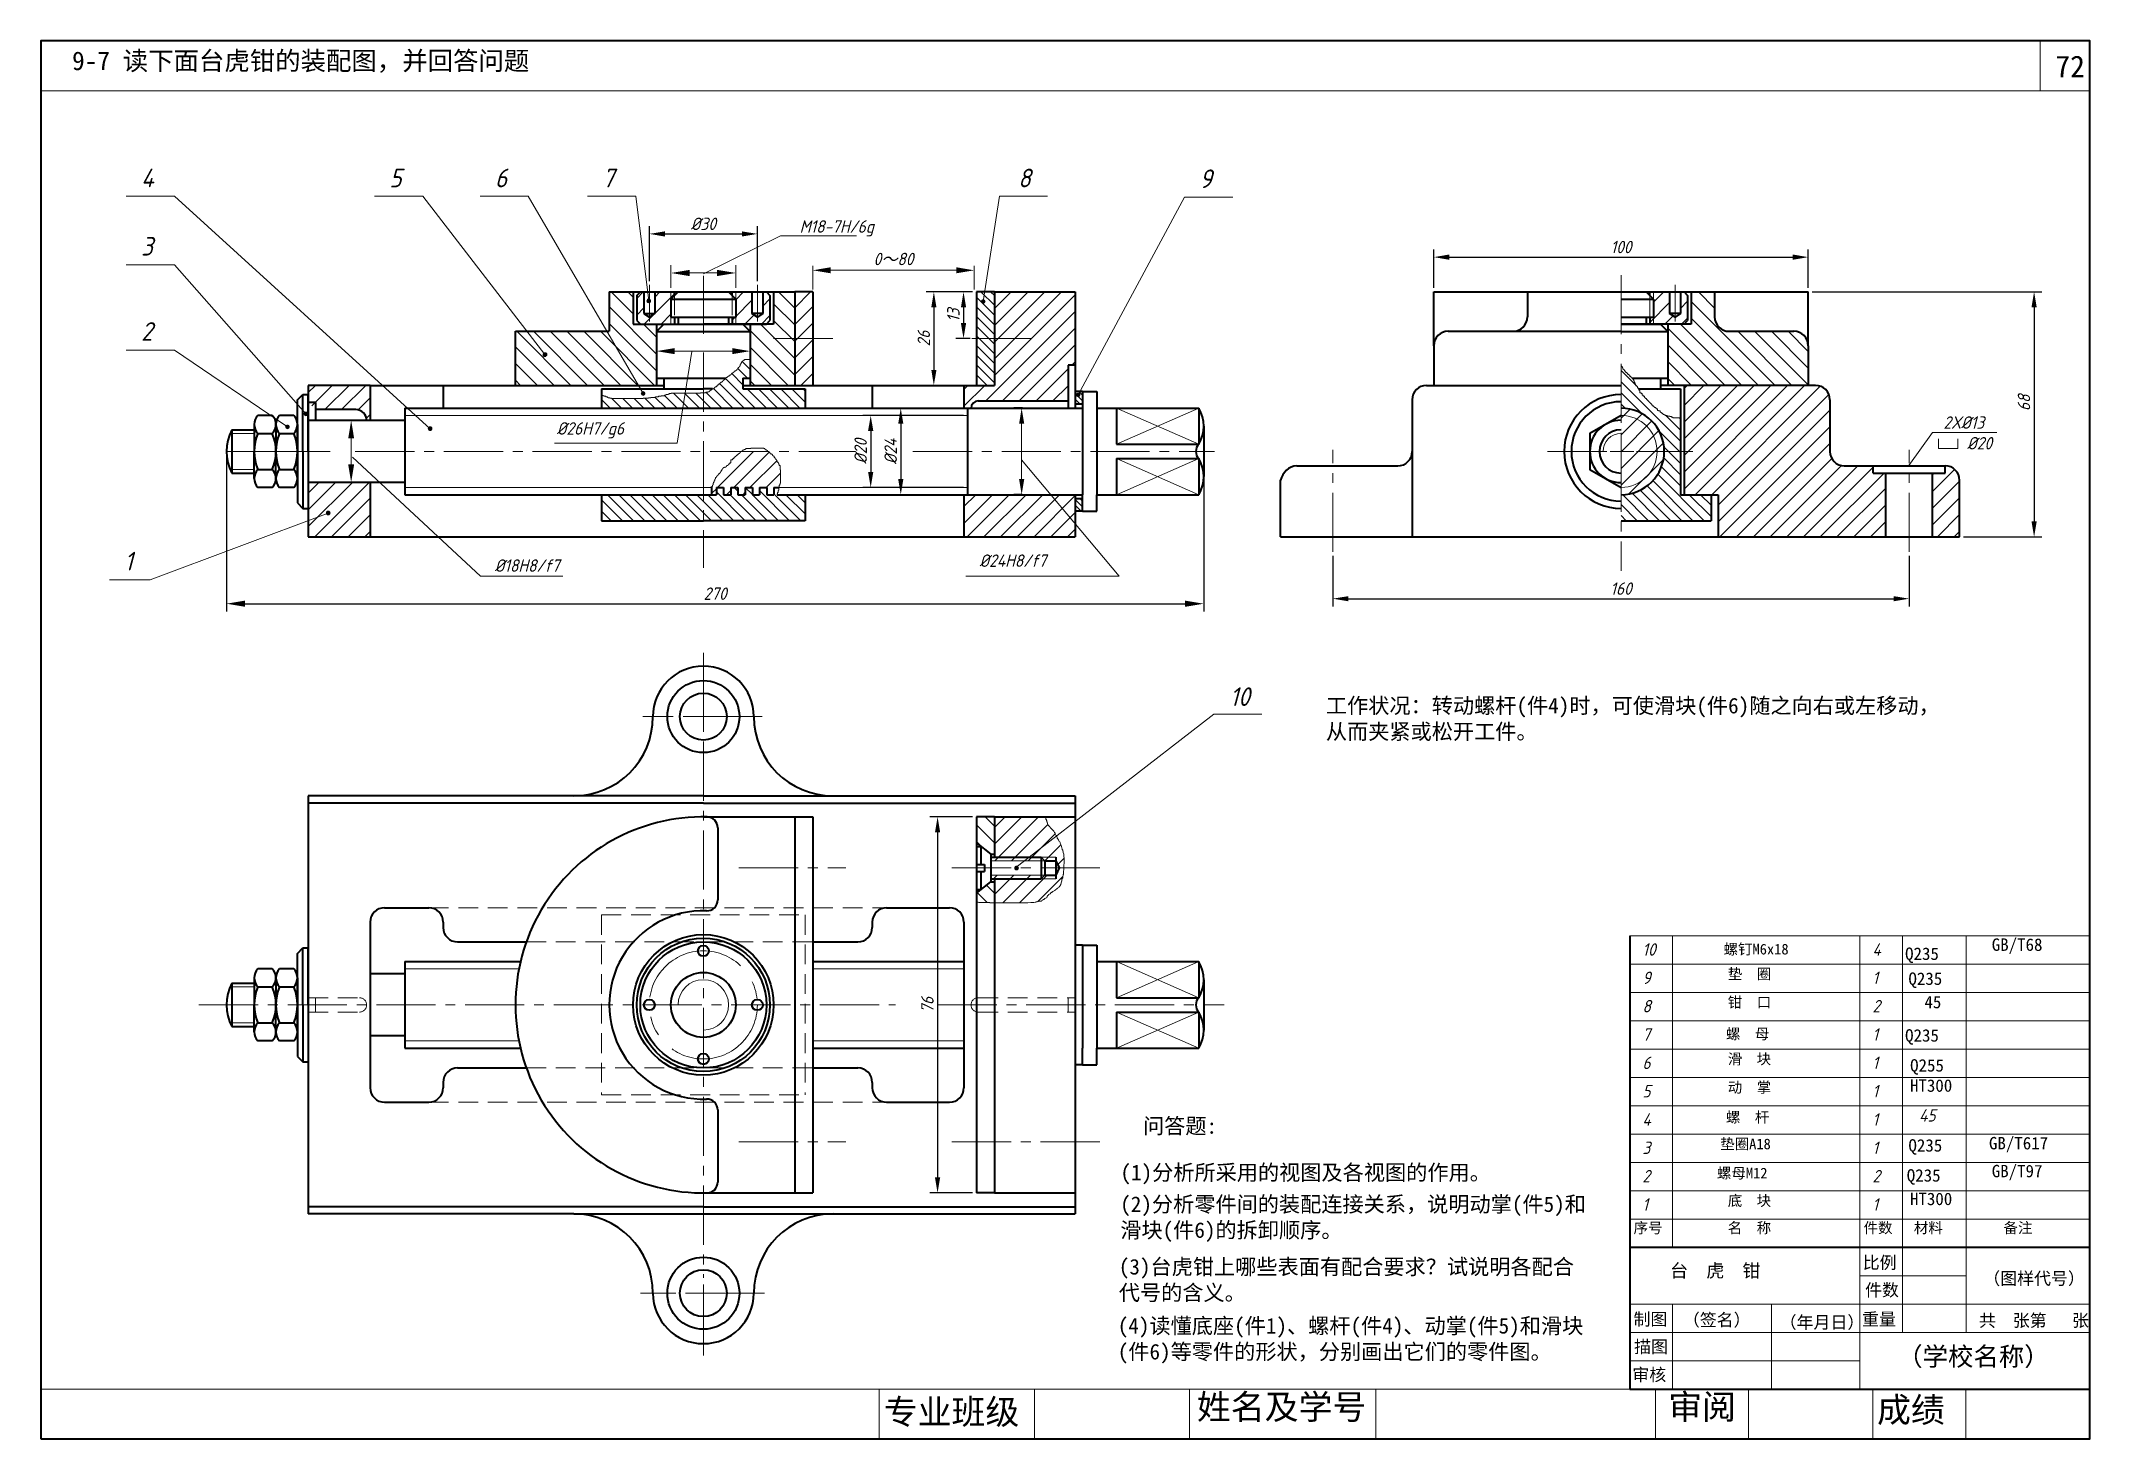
# Model space of a CAD drawing. Header units: millimetres. Extents: x 839 to 1169, y -250 to -25.
import ezdxf

# ---------------------------------------------------------------- set-up
doc = ezdxf.new("R2010")
doc.units = ezdxf.units.MM
doc.linetypes.add('CENTER2', pattern=[28.575, 19.05, -3.175, 3.175, -3.175])
doc.linetypes.add('HIDDEN2', pattern=[4.7625, 3.175, -1.5875])
doc.layers.get('0').update_dxf_attribs({"lineweight": 13})
doc.layers.get('Defpoints').update_dxf_attribs({"lineweight": 15})
for name, color, linetype, lineweight in [('中心线', 7, 'CENTER2', 15), ('出图', 7, 'Continuous', 40), ('剖面线', 7, 'Continuous', 9), ('标注', 7, 'Continuous', 13), ('细线', 7, 'Continuous', 13), ('零件1', 7, 'Continuous', 40), ('零件10', 7, 'Continuous', 40), ('零件2', 7, 'Continuous', 40), ('零件3', 7, 'Continuous', 40), ('零件4', 7, 'Continuous', 40), ('零件5', 7, 'Continuous', 40), ('零件6', 7, 'Continuous', 40), ('零件7', 7, 'Continuous', 40), ('零件8', 7, 'Continuous', 40), ('零件9', 7, 'Continuous', 40)]:
    doc.layers.add(name, color=color, linetype=linetype, lineweight=lineweight)
doc.styles.add('style1', font='SIMFANG.TTF', dxfattribs={"height": 2})
doc.styles.add('style2', font='isocp.shx', dxfattribs={"oblique": 15, "height": 2})
doc.styles.add('序号', font='isocp.shx', dxfattribs={"oblique": 15, "height": 3})
doc.dimstyles.new('ISO-25', dxfattribs={"dimtxt": 2, "dimasz": 2.5, "dimexe": 1.25, "dimexo": 0.625, "dimtad": 1, "dimdec": 0, "dimtxsty": 'style2', "dimcen": 2.5, "dimadec": 0, "dimazin": 0, "dimtfac": 1, "dimtdec": 0, "dimtmove": 0, "dimatfit": 3, "dimfxl": 0, "dimarcsym": 0})
pattern_1 = [(45, (776.7344, -512.483), (-1.3470384, 1.3470384), [])]
pattern_2 = [(135, (776.7344, -512.483), (-0.8980256, -0.8980256), [])]
pattern_3 = [(135, (776.7344, -512.483), (-1.3470384, -1.3470384), [])]

msp = doc.modelspace()

# ---------------------------------------------------------------- texts
at = {"insert": (843.59, -26.69), "char_height": 3, "attachment_point": 1}
msp.add_mtext('{\\fSimHei|b0|i0|c134|p2;9-7 读下面台虎钳的装配图，并回答问题}', dxfattribs=at)
at = {"attachment_point": 1}
for s, insert, char_height, width in [('{\\f宋体|b0|i0|c134|p2;工作状况：转动螺杆\\f宋体|b0|i0|c0|p2;(\\f宋体|b0|i0|c134|p2;件4\\f宋体|b0|i0|c0|p2;)\\f宋体|b0|i0|c134|p2;时，可使滑块\\f宋体|b0|i0|c0|p2;(\\f宋体|b0|i0|c134|p2;件6\\f宋体|b0|i0|c0|p2;)\\f宋体|b0|i0|c134|p2;随之向右或左移动，\\P从而夹紧或松开工件。}', (1045.52, -130.72), 2.5, 142.9515), ('{\\f黑体|b0|i0|c134|p2;问答题:}', (1016.06, -198.37), 2.5, 323.179), ('{\\f宋体|b0|i0|c134|p2;(1)分析所采用的视图及各视图的作用。}', (1012.43, -205.86), 2.5, 161.5895), ('{\\f宋体|b0|i0|c134|p2;(2)分析零件间的装配连接关系，说明动掌\\f宋体|b0|i0|c0|p2;(\\f宋体|b0|i0|c134|p2;件5\\f宋体|b0|i0|c0|p2;)\\f宋体|b0|i0|c134|p2;和\\P滑块\\f宋体|b0|i0|c0|p2;(\\f宋体|b0|i0|c134|p2;件6\\f宋体|b0|i0|c0|p2;)\\f宋体|b0|i0|c134|p2;的拆卸顺序。}', (1012.4, -210.96), 2.5, 162.0172), ('{\\f宋体|b0|i0|c134|p2;序号}', (1095.07, -215.16), 1.71, 10.944), ('{\\f宋体|b0|i0|c134|p2;件数}', (1132.12, -215.16), 1.71, 10.944), ('{\\f宋体|b0|i0|c134|p2;材料}', (1140.21, -215.16), 1.71, 10.944), ('{\\f宋体|b0|i0|c134|p2;(3)台虎钳上哪些表面有配合要求？试说明各配合\\P代号的含义。}', (1012.17, -221.03), 2.5, 162.0172), ('{\\f仿宋_GB2312|b0|i0|c134|p49;比例}', (1131.97, -220.61), 2, 5.5896), ('{\\f宋体|b0|i0|c134|p2;台  虎  钳}', (1100.95, -221.84), 2.1375, 30.1545), ('{\\f仿宋_GB2312|b0|i0|c134|p49;（图样代号）}', (1151.39, -223.16), 2, 21.2638), ('{\\f仿宋_GB2312|b0|i0|c134|p49;件数}', (1132.36, -225.02), 2, 7.3292), ('{\\f宋体|b0|i0|c134|p2;(4)读懂底座(件1)、螺杆\\f宋体|b0|i0|c0|p2;(\\f宋体|b0|i0|c134|p2;件4\\f宋体|b0|i0|c0|p2;)\\f宋体|b0|i0|c134|p2;、动掌\\f宋体|b0|i0|c0|p2;(\\f宋体|b0|i0|c134|p2;件\\f宋体|b0|i0|c0|p2;5)\\f宋体|b0|i0|c134|p2;和滑块\\P(件6)等零件的形状，分别画出它们的零件图。}', (1012, -230.53), 2.5, 162.4449), ('{\\f仿宋_GB2312|b0|i0|c134|p49;制图}', (1095.06, -229.73), 2, 5.6877), ('{\\f仿宋_GB2312|b0|i0|c134|p49;（签名）}', (1103.01, -229.83), 2, 11.5715), ('{\\f仿宋_GB2312|b0|i0|c134|p49;（年月日）}', (1118.6, -230.22), 2, 14.134), ('{\\f仿宋_GB2312|b0|i0|c134|p49;重量}', (1131.87, -229.72), 2, 5.5896), ('{\\f仿宋_GB2312|b0|i0|c134|p49;共  张第   张}', (1150.7, -229.92), 2, 27.2728), ('{\\f仿宋_GB2312|b0|i0|c134|p49;描图}', (1095.16, -234.14), 2, 5.2954), ('{\\f仿宋_GB2312|b0|i0|c134|p49;（学校名称）}', (1137.53, -235.22), 3, 29.3577), ('{\\f仿宋_GB2312|b0|i0|c134|p49;审核}', (1094.87, -238.65), 2, 5.1974), ('{\\f仿宋_GB2312|b0|i0|c134|p49;专业班级}', (974.32, -243.63), 4, 23.3701), ('{\\f仿宋_GB2312|b0|i0|c134|p49;姓名及学号}', (1024.75, -242.83), 4, 29.8443), ('{\\f仿宋_GB2312|b0|i0|c134|p49;审阅}', (1100.65, -242.82), 4, 13.7378), ('{\\f仿宋_GB2312|b0|i0|c134|p49;成绩}', (1134.28, -243.3), 4, 13.2641)]:
    msp.add_mtext(s, dxfattribs=dict(at, insert=insert, char_height=char_height, width=width))
for s, insert, char_height, width, style in [('10', (1096.5, -170.22), 2, 13.68, 'style2'), ('{\\f宋体|b0|i0|c134|p2;螺钉M6}x{\\f宋体|b0|i0|c134|p2;18}', (1109.56, -170.31), 1.71, 15.7439, 'style1'), ('4', (1133.55, -170.22), 2, 13.68, 'style2'), ('{\\f宋体|b0|i0|c134|p2;Q235}', (1138.8, -170.9), 2, 10.944, 'style1'), ('{\\f宋体|b0|i0|c134|p2;GB/T68}', (1152.76, -169.44), 2, 10.944, 'style1'), ('9', (1096.5, -174.78), 2, 13.68, 'style2'), ('{\\f宋体|b0|i0|c134|p2;垫  圈}', (1110.24, -174.3), 1.71, 11.1384, 'style1'), ('1', (1133.55, -174.78), 2, 13.68, 'style2'), ('{\\f宋体|b0|i0|c134|p2;Q235}', (1139.34, -174.92), 2, 10.944, 'style1'), ('8', (1096.5, -179.34), 2, 13.68, 'style2'), ('{\\f宋体|b0|i0|c134|p2;钳  口}', (1110.24, -178.86), 1.71, 11.1384, 'style1'), ('2', (1133.55, -179.34), 2, 13.68, 'style2'), ('{\\f宋体|b0|i0|c134|p2;45}', (1141.92, -178.68), 2, 10.944, 'style1'), ('7', (1096.5, -183.9), 2, 13.68, 'style2'), ('{\\f宋体|b0|i0|c134|p2;螺  母}', (1109.95, -183.94), 1.71, 21.5696, 'style1'), ('1', (1133.55, -183.9), 2, 13.68, 'style2'), ('{\\f宋体|b0|i0|c134|p2;Q235}', (1138.8, -184.05), 2, 10.944, 'style1'), ('{\\f宋体|b0|i0|c134|p2;滑  块}', (1110.24, -187.98), 1.71, 11.1384, 'style1'), ('6', (1096.5, -188.46), 2, 13.68, 'style2'), ('1', (1133.55, -188.46), 2, 13.68, 'style2'), ('{\\f宋体|b0|i0|c134|p2;Q255}', (1139.61, -188.87), 2, 10.944, 'style1'), ('5', (1096.5, -193.02), 2, 13.68, 'style2'), ('{\\f宋体|b0|i0|c134|p2;动  掌}', (1110.24, -192.54), 1.71, 11.1384, 'style1'), ('1', (1133.55, -193.02), 2, 13.68, 'style2'), ('{\\f宋体|b0|i0|c134|p2;HT300}', (1139.59, -192.12), 2, 10.944, 'style1'), ('4', (1096.5, -197.58), 2, 13.68, 'style2'), ('{\\f宋体|b0|i0|c134|p2;螺  杆}', (1109.95, -197.34), 1.71, 17.8058, 'style1'), ('1', (1133.55, -197.58), 2, 13.68, 'style2'), ('45', (1141.05, -196.92), 2, 13.68, 'style2'), ('{\\f宋体|b0|i0|c134|p2;GB/T617}', (1152.31, -201.39), 2, 10.944, 'style1'), ('3', (1096.5, -202.14), 2, 13.68, 'style2'), ('{\\f宋体|b0|i0|c134|p2;垫圈A18}', (1109.02, -201.66), 1.71, 11.1384, 'style1'), ('1', (1133.55, -202.14), 2, 13.68, 'style2'), ('{\\f宋体|b0|i0|c134|p2;Q235}', (1139.34, -201.75), 2, 10.944, 'style1'), ('2', (1096.5, -206.7), 2, 13.68, 'style2'), ('{\\f宋体|b0|i0|c134|p2;螺母\\f宋体|b0|i0|c0|p2;M12}', (1108.49, -206.35), 1.71, 17.562, 'style1'), ('2', (1133.55, -206.7), 2, 13.68, 'style2'), ('{\\f宋体|b0|i0|c134|p2;Q235}', (1139.07, -206.58), 2, 10.944, 'style1'), ('{\\f宋体|b0|i0|c134|p2;GB/T97}', (1152.76, -205.88), 2, 10.944, 'style1'), ('{\\f宋体|b0|i0|c134|p2;底  块}', (1110.24, -210.78), 1.71, 11.1384, 'style1'), ('{\\f宋体|b0|i0|c134|p2;HT300}', (1139.59, -210.36), 2, 10.944, 'style1'), ('1', (1096.5, -211.26), 2, 13.68, 'style2'), ('1', (1133.55, -211.26), 2, 13.68, 'style2'), ('{\\f宋体|b0|i0|c134|p2;名  称}', (1110.24, -215.16), 1.71, 11.1384, 'style1'), ('{\\f宋体|b0|i0|c134|p2;备注}', (1154.65, -215.16), 1.71, 10.944, 'style1')]:
    msp.add_mtext(s, dxfattribs=dict(at, insert=insert, char_height=char_height, width=width, style=style))
at = {"layer": '标注', "attachment_point": 1}
for s, insert, char_height, width, style in [('4', (854.7, -45.55), 3, 11.4878, '序号'), ('5', (894.69, -45.55), 3, 11.4878, '序号'), ('6', (911.69, -45.55), 3, 11.4878, '序号'), ('7', (929, -45.55), 3, 11.4878, '序号'), ('8', (995.95, -45.55), 3, 11.4878, '序号'), ('9', (1025.17, -45.67), 3, 11.4878, '序号'), ('3', (854.7, -56.54), 3, 11.4878, '序号'), ('2', (854.7, -70.25), 3, 11.4878, '序号'), ('%%C26H7/g6', (921.66, -86.36), 2, 21.0512, 'style2'), ('1', (852.02, -107.21), 3, 11.4878, '序号'), ('%%C18H8/f7', (911.66, -108.43), 2, 24.8359, 'style2'), ('%%c24H8/f7', (989.73, -107.64), 2, 24.6017, 'style2'), ('10', (1030.05, -129.03), 3, 11.4878, '序号')]:
    msp.add_mtext(s, dxfattribs=dict(at, insert=insert, char_height=char_height, width=width, style=style))
at = {"layer": '标注', "char_height": 2, "attachment_point": 5, "style": 'style2'}
for s, insert in [('M18-7H/6g', (966.75, -55.16)), ('0{\\fTxt|b0|i0|c134|p2;～}80', (975.88, -60.09))]:
    msp.add_mtext(s, dxfattribs=dict(at, insert=insert))
at = {"layer": '细线', "insert": (1163, -27.35), "char_height": 3.5, "width": 5.5866, "attachment_point": 1}
msp.add_mtext('{\\fSimSun|b0|i0|c134|p2;72}', dxfattribs=at)
at = {"layer": '细线', "insert": (1148.26, -86.41), "char_height": 2, "attachment_point": 5, "style": 'style2'}
msp.add_mtext('2X%%c13', dxfattribs=at)
at = {"layer": '细线', "insert": (1148.79, -88.74), "char_height": 2, "width": 6.189, "attachment_point": 1, "style": 'style2'}
msp.add_mtext('%%C20', dxfattribs=at)

# ---------------------------------------------------------------- blocks, each defined once
blk = doc.blocks.new('*D0')
at = {"layer": 'Defpoints', "color": 0}
for p in [(868.46, -91.06), (1025.84, -91.06), (1025.84, -115.57)]:
    blk.add_point(p, dxfattribs=at)
at = {"layer": '标注', "color": 0, "lineweight": -2}
for p, q in [((868.46, -91.68), (868.46, -116.82)), ((1025.84, -91.68), (1025.84, -116.82)), ((871.46, -115.57), (1022.84, -115.57))]:
    blk.add_line(p, q, dxfattribs=at)
at = {"layer": '标注', "color": 0}
for points in [[(871.46, -115.07), (871.46, -116.07), (868.46, -115.57)], [(1022.84, -115.07), (1022.84, -116.07), (1025.84, -115.57)]]:
    blk.add_solid(points, dxfattribs=at)
at = {"layer": '标注', "color": 0, "insert": (947.15, -113.95), "char_height": 2, "attachment_point": 5, "style": 'style2'}
blk.add_mtext('270', dxfattribs=at)
blk = doc.blocks.new('*D1')
at = {"layer": 'Defpoints', "color": 0}
for p in [(989.24, -65.37), (982.38, -80.43), (989.24, -80.43)]:
    blk.add_point(p, dxfattribs=at)
at = {"layer": '标注', "color": 0, "lineweight": -2}
for p, q in [((988.62, -65.37), (981.13, -65.37)), ((982.38, -67.87), (982.38, -77.93)), ((988.62, -80.43), (981.13, -80.43))]:
    blk.add_line(p, q, dxfattribs=at)
at = {"layer": '标注', "color": 0}
for points in [[(981.97, -67.87), (982.8, -67.87), (982.38, -65.37)], [(981.97, -77.93), (982.8, -77.93), (982.38, -80.43)]]:
    blk.add_solid(points, dxfattribs=at)
at = {"layer": '标注', "color": 0, "insert": (980.76, -72.9), "char_height": 2, "attachment_point": 5, "rotation": 90, "style": 'style2'}
blk.add_mtext('26', dxfattribs=at)
blk = doc.blocks.new('*D2')
at = {"layer": 'Defpoints', "color": 0}
for p in [(988.88, -65.37), (987.16, -72.9), (988.88, -72.9)]:
    blk.add_point(p, dxfattribs=at)
at = {"layer": '标注', "color": 0, "lineweight": -2}
for p, q in [((988.25, -65.37), (985.91, -65.37)), ((987.16, -67.87), (987.16, -70.4)), ((988.25, -72.9), (985.91, -72.9))]:
    blk.add_line(p, q, dxfattribs=at)
at = {"layer": '标注', "color": 0}
for points in [[(986.74, -67.87), (987.58, -67.87), (987.16, -65.37)], [(986.74, -70.4), (987.58, -70.4), (987.16, -72.9)]]:
    blk.add_solid(points, dxfattribs=at)
at = {"layer": '标注', "color": 0, "insert": (985.53, -69.14), "char_height": 2, "attachment_point": 5, "rotation": 90, "style": 'style2'}
blk.add_mtext('13', dxfattribs=at)
blk = doc.blocks.new('*D3')
at = {"layer": 'Defpoints', "color": 0}
for p in [(953.96, -56.05), (936.56, -64.25), (953.96, -64.25)]:
    blk.add_point(p, dxfattribs=at)
at = {"layer": '标注', "color": 0, "lineweight": -2}
for p, q in [((936.56, -63.63), (936.56, -54.8)), ((939.06, -56.05), (951.46, -56.05)), ((953.96, -63.63), (953.96, -54.8))]:
    blk.add_line(p, q, dxfattribs=at)
at = {"layer": '标注', "color": 0}
for points in [[(939.06, -55.64), (939.06, -56.47), (936.56, -56.05)], [(951.46, -55.64), (951.46, -56.47), (953.96, -56.05)]]:
    blk.add_solid(points, dxfattribs=at)
at = {"layer": '标注', "color": 0, "insert": (945.26, -54.43), "char_height": 2, "attachment_point": 5, "style": 'style2'}
blk.add_mtext('%%C30', dxfattribs=at)
blk = doc.blocks.new('*D4')
at = {"layer": 'Defpoints', "color": 0}
for p in [(987.78, -85.26), (972.21, -96.86), (987.78, -96.86)]:
    blk.add_point(p, dxfattribs=at)
at = {"layer": '标注', "color": 0, "lineweight": -2}
for p, q in [((987.15, -85.26), (970.96, -85.26)), ((972.21, -87.76), (972.21, -94.36)), ((987.15, -96.86), (970.96, -96.86))]:
    blk.add_line(p, q, dxfattribs=at)
at = {"layer": '标注', "color": 0}
for points in [[(971.79, -87.76), (972.63, -87.76), (972.21, -85.26)], [(971.79, -94.36), (972.63, -94.36), (972.21, -96.86)]]:
    blk.add_solid(points, dxfattribs=at)
at = {"layer": '标注', "color": 0, "insert": (970.59, -91.06), "char_height": 2, "attachment_point": 5, "rotation": 90, "style": 'style2'}
blk.add_mtext('%%C20', dxfattribs=at)
blk = doc.blocks.new('*D5')
at = {"layer": 'Defpoints', "color": 0}
for p in [(987.78, -84.1), (977.05, -98.02), (987.78, -98.02)]:
    blk.add_point(p, dxfattribs=at)
at = {"layer": '标注', "color": 0, "lineweight": -2}
for p, q in [((987.15, -84.1), (975.8, -84.1)), ((977.05, -86.6), (977.05, -95.52)), ((987.15, -98.02), (975.8, -98.02))]:
    blk.add_line(p, q, dxfattribs=at)
at = {"layer": '标注', "color": 0}
for points in [[(976.64, -86.6), (977.47, -86.6), (977.05, -84.1)], [(976.64, -95.52), (977.47, -95.52), (977.05, -98.02)]]:
    blk.add_solid(points, dxfattribs=at)
at = {"layer": '标注', "color": 0, "insert": (975.43, -91.06), "char_height": 2, "attachment_point": 5, "rotation": 90, "style": 'style2'}
blk.add_mtext('%%C24', dxfattribs=at)
blk = doc.blocks.new('*D6')
at = {"layer": 'Defpoints', "color": 0}
for p in [(1123.21, -59.79), (1062.89, -65.37), (1123.21, -65.37)]:
    blk.add_point(p, dxfattribs=at)
at = {"layer": '标注', "color": 0, "lineweight": -2}
for p, q in [((1062.89, -64.75), (1062.89, -58.54)), ((1123.21, -64.75), (1123.21, -58.54)), ((1065.39, -59.79), (1120.71, -59.79))]:
    blk.add_line(p, q, dxfattribs=at)
at = {"layer": '标注', "color": 0}
for points in [[(1065.39, -59.37), (1065.39, -60.21), (1062.89, -59.79)], [(1120.71, -59.37), (1120.71, -60.21), (1123.21, -59.79)]]:
    blk.add_solid(points, dxfattribs=at)
at = {"layer": '标注', "color": 0, "insert": (1093.05, -58.16), "char_height": 2, "attachment_point": 5, "style": 'style2'}
blk.add_mtext('100', dxfattribs=at)
blk = doc.blocks.new('*D7')
at = {"layer": 'Defpoints', "color": 0}
for p in [(1046.65, -107.24), (1139.45, -107.24), (1139.45, -114.76)]:
    blk.add_point(p, dxfattribs=at)
at = {"layer": '标注', "color": 0, "lineweight": -2}
for p, q in [((1046.65, -107.86), (1046.65, -116.01)), ((1139.45, -107.86), (1139.45, -116.01)), ((1049.15, -114.76), (1136.95, -114.76))]:
    blk.add_line(p, q, dxfattribs=at)
at = {"layer": '标注', "color": 0}
for points in [[(1049.15, -114.35), (1049.15, -115.18), (1046.65, -114.76)], [(1136.95, -114.35), (1136.95, -115.18), (1139.45, -114.76)]]:
    blk.add_solid(points, dxfattribs=at)
at = {"layer": '标注', "color": 0, "insert": (1093.05, -113.14), "char_height": 2, "attachment_point": 5, "style": 'style2'}
blk.add_mtext('160', dxfattribs=at)
blk = doc.blocks.new('*D8')
at = {"layer": 'Defpoints', "color": 0}
for p in [(1123.21, -65.37), (1147.57, -104.81), (1159.58, -104.81)]:
    blk.add_point(p, dxfattribs=at)
at = {"layer": '标注', "color": 0, "lineweight": -2}
for p, q in [((1123.84, -65.37), (1160.83, -65.37)), ((1159.58, -67.87), (1159.58, -102.31)), ((1148.2, -104.81), (1160.83, -104.81))]:
    blk.add_line(p, q, dxfattribs=at)
at = {"layer": '标注', "color": 0}
for points in [[(1159.16, -67.87), (1160, -67.87), (1159.58, -65.37)], [(1159.16, -102.31), (1160, -102.31), (1159.58, -104.81)]]:
    blk.add_solid(points, dxfattribs=at)
at = {"layer": '标注', "color": 0, "insert": (1157.95, -83.24), "char_height": 2, "attachment_point": 5, "rotation": 90, "style": 'style2'}
blk.add_mtext('68', dxfattribs=at)
blk = doc.blocks.new('*D9')
at = {"layer": 'Defpoints', "color": 0}
for p in [(989.24, -149.88), (982.98, -210.41), (989.24, -210.41)]:
    blk.add_point(p, dxfattribs=at)
at = {"layer": '标注', "color": 0, "lineweight": -2}
for p, q in [((988.62, -149.88), (981.73, -149.88)), ((982.98, -152.38), (982.98, -207.91)), ((988.62, -210.41), (981.73, -210.41))]:
    blk.add_line(p, q, dxfattribs=at)
at = {"layer": '标注', "color": 0}
for points in [[(982.56, -152.38), (983.4, -152.38), (982.98, -149.88)], [(982.56, -207.91), (983.4, -207.91), (982.98, -210.41)]]:
    blk.add_solid(points, dxfattribs=at)
at = {"layer": '标注', "color": 0, "insert": (981.35, -180.14), "char_height": 2, "attachment_point": 5, "rotation": 90, "style": 'style2'}
blk.add_mtext('76', dxfattribs=at)

# ---------------------------------------------------------------- dimensions: what is measured, and where the dimension line sits
at = {"layer": '标注'}
for base, p1, p2, text, override, picture, middle in [((953.96, -56.05), (936.56, -64.25), (953.96, -64.25), '%%C30', {"dimasz": 2.5}, '*D3', (945.26, -54.43)), ((1123.21, -59.79), (1062.89, -65.37), (1123.21, -65.37), '100', {"dimasz": 2.5}, '*D6', (1093.05, -58.16)), ((1025.84, -115.57), (868.46, -91.06), (1025.84, -91.06), '270', {"dimasz": 3}, '*D0', (947.15, -113.95)), ((1139.45, -114.76), (1046.65, -107.24), (1139.45, -107.24), '160', {"dimasz": 2.5}, '*D7', (1093.05, -113.14))]:
    dim = msp.add_linear_dim(base=base, p1=p1, p2=p2, text=text, dimstyle='ISO-25', override=override, dxfattribs=at)
    dim.commit()
    dim.dimension.update_dxf_attribs({"geometry": picture, "text_midpoint": middle})
for base, p1, p2, text, picture, middle in [((982.38, -80.43), (989.24, -65.37), (989.24, -80.43), '26', '*D1', (980.76, -72.9)), ((987.16, -72.9), (988.88, -65.37), (988.88, -72.9), '13', '*D2', (985.53, -69.14)), ((972.21, -96.86), (987.78, -85.26), (987.78, -96.86), '%%C20', '*D4', (970.59, -91.06)), ((977.05, -98.02), (987.78, -84.1), (987.78, -98.02), '%%C24', '*D5', (975.43, -91.06))]:
    dim = msp.add_linear_dim(base=base, p1=p1, p2=p2, angle=90, text=text, dimstyle='ISO-25', override={"dimasz": 2.5}, dxfattribs=at)
    dim.commit()
    dim.dimension.update_dxf_attribs({"geometry": picture, "text_midpoint": middle})
for base, p1, p2, angle, text, picture, middle, dimtype in [((1159.58, -104.81), (1123.21, -65.37), (1147.57, -104.81), 90, '68', '*D8', (1159.58, -83.24), 160), ((982.98, -210.41), (989.24, -149.88), (989.24, -210.41), 270, '76', '*D9', (982.98, -180.14), 161)]:
    dim = msp.add_linear_dim(base=base, p1=p1, p2=p2, angle=angle, text=text, dimstyle='ISO-25', override={"dimasz": 2.5}, dxfattribs=at)
    dim.commit()
    dim.dimension.update_dxf_attribs({"geometry": picture, "text_midpoint": middle, "dimtype": dimtype})

# ---------------------------------------------------------------- hatches: boundary and pattern name
at = {"layer": '剖面线'}
h = msp.add_hatch(dxfattribs=at)
h.set_pattern_fill('ANSI31', color=256, scale=0.6, style=0)
h.set_pattern_definition(pattern_1)
h.paths.add_polyline_path([(891.6, -80.43), (881.64, -80.43), (881.64, -83.17), (882.22, -83.17), (882.22, -84.33), (889.28, -84.33, -0.414214), (891.02, -86.07), (891.6, -86.07)])
h.paths.add_polyline_path([(891.6, -96.05), (881.64, -96.05), (881.64, -104.81), (891.6, -104.81)])
h.paths.add_polyline_path([(1003.99, -77.18), (1005.15, -77.18), (1005.15, -65.37), (992.14, -65.37), (992.14, -80.43), (987.22, -80.43), (987.22, -84.1), (988.38, -84.1, -0.414214), (989.54, -82.94), (1003.99, -82.94)])
h.paths.add_polyline_path([(1005.15, -98.02), (987.22, -98.02), (987.22, -104.81), (1005.15, -104.81)])
h = msp.add_hatch(dxfattribs=at)
h.set_pattern_fill('ANSI31', color=256, scale=0.6, angle=90, style=0)
h.set_pattern_definition(pattern_3)
h.paths.add_polyline_path([(929.73, -71.73), (915, -71.73), (915, -80.43), (934.8, -80.43)])
h.paths.add_polyline_path([(937.72, -70.59), (935.11, -70.59), (933.95, -70.59), (933.95, -65.37), (930.09, -65.37), (930.09, -71.73), (929.73, -71.73), (934.8, -80.43), (938.88, -80.43), (938.88, -79.27), (937.72, -79.27), (937.72, -71.75)])
h = msp.add_hatch(dxfattribs=at)
h.set_pattern_fill('ANSI31', color=256, scale=0.6, style=0)
h.set_pattern_definition(pattern_1)
h.paths.add_polyline_path([(935.69, -65.37), (935.11, -65.37), (934.53, -65.95), (934.53, -70.01), (935.11, -70.59), (940.04, -70.59), (940.04, -69.43), (940.04, -66.53), (940.04, -65.37), (937.43, -65.37), (937.43, -68.85), (936.56, -69.43), (935.69, -68.85)])
h.paths.add_polyline_path([(940.62, -69.43), (940.04, -69.43), (940.04, -70.59), (940.62, -70.59)])
h.paths.add_polyline_path([(940.62, -65.37), (940.04, -65.37), (940.04, -66.53), (940.62, -65.95)])
h.paths.add_polyline_path([(953.09, -65.37), (950.48, -65.37), (950.48, -66.53), (950.48, -69.43), (949.9, -69.43), (949.9, -70.59), (951.64, -70.59), (955.41, -70.59), (955.99, -70.01), (955.99, -65.95), (955.41, -65.37), (954.83, -65.37), (954.83, -68.85), (953.96, -69.43), (953.09, -68.85)])
h.paths.add_polyline_path([(950.48, -65.37), (949.9, -65.37), (949.9, -65.95), (950.48, -66.53)])
h = msp.add_hatch(dxfattribs=at)
h.set_pattern_fill('ANSI31', color=256, scale=0.6, angle=90, style=0)
h.set_pattern_definition(pattern_3)
h.paths.add_polyline_path([(952.8, -80.43), (959.97, -80.43), (959.97, -65.37), (956.57, -65.37), (956.57, -70.59), (952.8, -70.59), (952.8, -75.64)])
h = msp.add_hatch(dxfattribs=at)
h.set_pattern_fill('ANSI31', color=256, scale=0.6, style=0)
h.set_pattern_definition(pattern_1)
h.paths.add_polyline_path([(959.97, -80.43), (962.87, -80.43), (962.87, -65.37), (959.97, -65.37)])
h = msp.add_hatch(dxfattribs=at)
h.set_pattern_fill('ANSI31', color=256, scale=0.348, angle=90, style=0)
h.set_pattern_definition([(135, (877.105, -93.1429), (-0.781282, -0.781282), [])])
h.paths.add_polyline_path([(992.14, -80.43), (992.14, -65.37), (989.24, -65.37), (989.24, -80.43)])
h = msp.add_hatch(dxfattribs=at)
h.set_pattern_fill('ANSI31', color=256, scale=0.6, style=0)
h.set_pattern_definition(pattern_1)
h.paths.add_polyline_path([(1100.88, -65.37), (1098.27, -65.37), (1098.27, -66.53), (1098.27, -69.43), (1098.27, -70.59), (1103.2, -70.59), (1103.78, -70.01), (1103.78, -65.95), (1103.2, -65.37), (1102.62, -65.37), (1102.62, -68.85), (1101.75, -69.43), (1100.88, -68.85)])
h.paths.add_polyline_path([(1098.27, -65.37), (1097.69, -65.37), (1097.69, -65.95), (1098.27, -66.53)])
h.paths.add_polyline_path([(1098.27, -69.43), (1097.69, -69.43), (1097.69, -70.59), (1098.27, -70.59)])
h = msp.add_hatch(dxfattribs=at)
h.set_pattern_fill('ANSI31', color=256, scale=0.6, angle=90, style=0)
h.set_pattern_definition(pattern_3)
h.paths.add_polyline_path([(1100.59, -80.43), (1123.21, -80.43), (1123.21, -74.05, 0.414214), (1120.89, -71.73), (1110.45, -71.73, -0.414214), (1108.13, -69.41), (1108.13, -65.37), (1104.36, -65.37), (1104.36, -70.59), (1100.59, -70.59)])
h = msp.add_hatch(dxfattribs=at)
h.set_pattern_fill('ANSI31', color=256, scale=0.4, angle=90, style=0)
h.set_pattern_definition(pattern_2)
h.paths.add_polyline_path([(961.65, -84.1), (961.65, -81.01), (951.64, -81.01), (951.64, -79.27), (952.8, -79.27), (952.8, -76.28), (951.87, -76.28), (951.87, -76.35), (951.75, -76.35), (951.75, -76.47), (951.62, -76.47), (951.62, -76.53), (951.5, -76.53), (951.5, -76.59), (951.44, -76.59), (951.44, -76.71), (951.38, -76.71), (951.38, -76.83), (951.32, -76.83), (951.32, -77.08), (951.2, -77.08), (951.2, -77.26), (951.14, -77.26), (951.14, -77.44), (951.01, -77.44), (951.01, -77.56), (950.89, -77.56), (950.89, -77.74), (950.77, -77.74), (950.77, -77.87), (950.65, -77.87), (950.65, -77.99), (950.53, -77.99), (950.53, -78.11), (950.34, -78.11), (950.34, -78.23), (950.16, -78.23), (950.16, -78.35), (950.04, -78.35), (950.04, -78.47), (949.86, -78.47), (949.86, -78.6), (949.74, -78.6), (949.74, -78.72), (949.61, -78.72), (949.61, -78.78), (949.49, -78.78), (949.49, -78.84), (949.43, -78.84), (949.43, -78.96), (949.25, -78.96), (949.25, -79.08), (949.07, -79.08), (949.07, -79.14), (948.94, -79.14), (948.94, -79.2), (948.82, -79.2), (948.82, -79.45), (948.64, -79.45), (948.64, -79.57), (948.52, -79.57), (948.52, -79.69), (948.4, -79.69), (948.4, -79.75), (948.34, -79.75), (948.34, -79.87), (948.21, -79.87), (948.21, -79.93), (948.09, -79.93), (948.09, -80), (947.97, -80), (947.97, -80.12), (947.85, -80.12), (947.85, -80.18), (947.73, -80.18), (947.73, -80.36), (947.6, -80.36), (947.6, -80.42), (947.48, -80.42), (947.48, -80.54), (947.36, -80.54), (947.36, -80.66), (947.18, -80.66), (947.18, -80.73), (947.12, -80.73), (947.12, -80.85), (947, -80.85), (947, -80.91), (946.87, -80.91), (946.87, -80.97), (946.75, -80.97), (946.75, -81.03), (946.63, -81.03), (946.63, -81.15), (946.51, -81.15), (946.51, -81.21), (946.39, -81.21), (946.39, -81.33), (946.26, -81.33), (946.26, -81.46), (945.96, -81.46), (945.96, -81.52), (945.66, -81.52), (945.66, -81.64), (945.26, -81.64), (945.26, -84.1)])
h.paths.add_polyline_path([(945.26, -84.1), (945.26, -81.64), (944.8, -81.64), (944.8, -81.7), (940.05, -81.7), (940.05, -81.76), (939.75, -81.76), (939.75, -81.82), (939.57, -81.82), (939.57, -81.88), (939.26, -81.88), (939.26, -81.94), (939.14, -81.94), (939.14, -82), (939.02, -82), (939.02, -82.12), (938.47, -82.12), (938.47, -82.19), (938.04, -82.19), (938.04, -82.25), (937.56, -82.25), (937.56, -82.31), (937.43, -82.31), (937.43, -82.37), (936.82, -82.37), (936.82, -82.43), (936.4, -82.43), (936.4, -82.49), (935.55, -82.49), (935.55, -82.55), (930.49, -82.55), (930.49, -82.49), (930.19, -82.49), (930.19, -82.43), (929.94, -82.43), (929.94, -82.37), (929.82, -82.37), (929.82, -82.25), (929.58, -82.25), (929.58, -82.19), (929.27, -82.19), (929.27, -82.12), (929.15, -82.12), (929.15, -82.06), (928.97, -82.06), (928.97, -82), (928.87, -82), (928.87, -84.1)])
h.paths.add_polyline_path([(945.26, -102.21), (945.26, -98.02), (928.87, -98.02), (928.87, -102.21)])
h.paths.add_polyline_path([(961.65, -98.02), (957.16, -98.02), (957.16, -97.87), (957.22, -97.87), (957.22, -97.67), (957.29, -97.67), (957.29, -97.28), (957.42, -97.28), (957.42, -96.86), (956.63, -96.86), (956.63, -98.02), (955.47, -98.02), (955.47, -96.86), (954.31, -96.86), (954.31, -98.02), (953.15, -98.02), (953.15, -96.86), (951.99, -96.86), (951.99, -98.02), (950.83, -98.02), (950.83, -96.86), (949.67, -96.86), (949.67, -98.02), (948.51, -98.02), (948.51, -96.86), (947.35, -96.86), (947.35, -98.02), (945.26, -98.02), (945.26, -102.21), (961.65, -102.21)])
h = msp.add_hatch(dxfattribs=at)
h.set_pattern_fill('ANSI31', color=256, scale=0.4, angle=90, style=0)
h.set_pattern_definition(pattern_2)
h.paths.add_polyline_path([(1097, -82.45), (1096.91, -82.45), (1096.91, -82.36), (1096.82, -82.36), (1096.82, -82.18), (1096.63, -82.18), (1096.63, -82), (1096.45, -82), (1096.45, -81.72), (1096.27, -81.72), (1096.27, -81.63), (1096.09, -81.63), (1096.09, -81.27), (1096, -81.27), (1096, -81.18), (1095.91, -81.18), (1095.91, -81), (1095.81, -81), (1095.81, -80.81), (1095.72, -80.81), (1095.72, -80.63), (1095.63, -80.63), (1095.63, -80.54), (1095.54, -80.54), (1095.54, -80.45), (1095.45, -80.45), (1095.45, -80.36), (1095.36, -80.36), (1095.36, -80.18), (1095.27, -80.18), (1095.27, -79.9), (1095.18, -79.9), (1095.18, -79.72), (1095.09, -79.72), (1095.09, -79.54), (1095, -79.54), (1095, -79.36), (1094.9, -79.36), (1094.9, -79.27), (1094.81, -79.27), (1094.81, -79.18), (1094.72, -79.18), (1094.72, -79.09), (1094.63, -79.09), (1094.63, -79), (1094.45, -79), (1094.45, -78.81), (1094.36, -78.81), (1094.36, -78.72), (1094.27, -78.72), (1094.27, -78.63), (1094.08, -78.63), (1094.08, -78.45), (1093.99, -78.45), (1093.99, -78.36), (1093.81, -78.36), (1093.81, -78.27), (1093.72, -78.27), (1093.72, -78.09), (1093.63, -78.09), (1093.63, -78), (1093.54, -78), (1093.54, -77.9), (1093.45, -77.9), (1093.45, -77.81), (1093.36, -77.81), (1093.36, -77.63), (1093.27, -77.63), (1093.27, -77.45), (1093.17, -77.45), (1093.17, -77.36), (1093.05, -77.36), (1093.05, -84.1, -0.414214), (1100.01, -91.06), (1102.62, -91.06), (1102.62, -85.63), (1101.37, -85.63), (1101.37, -85.54), (1101.18, -85.54), (1101.18, -85.45), (1100.91, -85.45), (1100.91, -85.36), (1100.46, -85.36), (1100.46, -85.27), (1100.18, -85.27), (1100.18, -85.18), (1100, -85.18), (1100, -85.09), (1099.82, -85.09), (1099.82, -85), (1099.73, -85), (1099.73, -84.9), (1099.55, -84.9), (1099.55, -84.81), (1099.45, -84.81), (1099.45, -84.72), (1099.36, -84.72), (1099.36, -84.54), (1099.09, -84.54), (1099.09, -84.45), (1098.91, -84.45), (1098.91, -84.18), (1098.73, -84.18), (1098.73, -84.09), (1098.64, -84.09), (1098.64, -84), (1098.45, -84), (1098.45, -83.9), (1098.36, -83.9), (1098.36, -83.81), (1098.27, -83.81), (1098.27, -83.72), (1098.09, -83.72), (1098.09, -83.54), (1098, -83.54), (1098, -83.45), (1097.91, -83.45), (1097.91, -83.36), (1097.82, -83.36), (1097.82, -83.27), (1097.73, -83.27), (1097.73, -83.18), (1097.63, -83.18), (1097.63, -83.09), (1097.54, -83.09), (1097.54, -83), (1097.45, -83), (1097.45, -82.9), (1097.36, -82.9), (1097.36, -82.81), (1097.27, -82.81), (1097.27, -82.72), (1097.18, -82.72), (1097.18, -82.54), (1097, -82.54)])
h.paths.add_polyline_path([(1102.62, -91.06), (1100.01, -91.06, -0.414214), (1093.05, -98.02), (1093.05, -102.21), (1107.55, -102.21), (1107.55, -98.02), (1103.2, -98.02), (1102.62, -98.02)])
h = msp.add_hatch(dxfattribs=at)
h.set_pattern_fill('ANSI31', color=256, scale=0.2, angle=90, style=0)
h.set_pattern_definition([(135, (776.7344, -512.48295), (-0.4490128, -0.4490128), [])])
h.paths.add_polyline_path([(1006.31, -81.44), (1005.15, -81.44), (1005.15, -83.43), (1006.31, -83.43)])
h.paths.add_polyline_path([(1006.31, -98.69), (1005.15, -98.69), (1005.15, -100.68), (1006.31, -100.68)])
h = msp.add_hatch(dxfattribs=at)
h.set_pattern_fill('ANSI31', color=256, scale=0.6, style=0)
h.set_pattern_definition(pattern_1)
h.paths.add_polyline_path([(1108.71, -104.81), (1135.68, -104.81), (1135.68, -94.54), (1133.65, -94.54), (1133.65, -93.38), (1129.01, -93.38, -0.414214), (1126.69, -91.06), (1126.69, -82.75, 0.414214), (1124.37, -80.43), (1103.2, -80.43), (1103.2, -98.02), (1108.71, -98.02)])
h.paths.add_polyline_path([(1147.57, -104.81), (1147.57, -95.7, 0.414214), (1145.25, -93.38), (1145.25, -94.54), (1143.22, -94.54), (1143.22, -104.81)])
h = msp.add_hatch(dxfattribs=at)
h.set_pattern_fill('ANSI31', color=256, scale=0.6, style=0)
h.set_pattern_definition(pattern_1)
h.paths.add_polyline_path([(1093.05, -85.26), (1093.05, -91.06), (1098.85, -91.06, 0.414214)], flags=16)
h.paths.add_polyline_path([(1093.05, -84.1), (1093.05, -85.26, -0.414214), (1098.85, -91.06), (1100.01, -91.06, 0.414214)])
h.paths.add_polyline_path([(1098.85, -91.06), (1093.05, -91.06), (1093.05, -96.86, 0.414214)], flags=16)
h.paths.add_polyline_path([(1100.01, -91.06), (1098.85, -91.06, -0.414214), (1093.05, -96.86), (1093.05, -98.02, 0.414214)])
h = msp.add_hatch(dxfattribs=at)
h.set_pattern_fill('ANSI31', color=256, scale=0.58, style=0)
h.set_pattern_definition([(45, (776.7344, -512.483), (-1.302137, 1.302137), [])])
h.paths.add_polyline_path([(957.61, -93.33), (957.48, -93.33), (957.48, -93.14), (957.42, -93.14), (957.42, -93.01), (957.35, -93.01), (957.35, -92.88), (957.29, -92.88), (957.29, -92.81), (957.16, -92.81), (957.16, -92.55), (957.03, -92.55), (957.03, -92.42), (956.97, -92.42), (956.97, -92.29), (956.84, -92.29), (956.84, -92.1), (956.77, -92.1), (956.77, -92.04), (956.64, -92.04), (956.64, -91.84), (956.58, -91.84), (956.58, -91.78), (956.38, -91.78), (956.38, -91.58), (956.32, -91.58), (956.32, -91.52), (956.12, -91.52), (956.12, -91.32), (955.93, -91.32), (955.93, -91.19), (955.86, -91.19), (955.86, -91.13), (955.67, -91.13), (955.67, -91.06), (951.45, -91.06), (951.45, -91.06), (951.32, -91.06), (951.32, -91.19), (951.19, -91.19), (951.19, -91.32), (951.06, -91.32), (951.06, -91.45), (950.87, -91.45), (950.87, -91.58), (950.74, -91.58), (950.74, -91.65), (950.61, -91.65), (950.61, -91.84), (950.42, -91.84), (950.42, -91.97), (950.22, -91.97), (950.22, -92.17), (950.09, -92.17), (950.09, -92.23), (949.96, -92.23), (949.96, -92.42), (949.7, -92.42), (949.7, -92.88), (949.51, -92.88), (949.51, -93.07), (949.38, -93.07), (949.38, -93.2), (949.25, -93.2), (949.25, -93.33), (949.05, -93.33), (949.05, -93.46), (948.92, -93.46), (948.92, -93.59), (948.66, -93.59), (948.66, -93.66), (948.53, -93.66), (948.53, -93.78), (948.4, -93.78), (948.4, -93.91), (948.28, -93.91), (948.28, -93.98), (948.21, -93.98), (948.21, -94.11), (948.15, -94.11), (948.15, -94.37), (948.02, -94.37), (948.02, -94.5), (947.89, -94.5), (947.89, -94.63), (947.76, -94.63), (947.76, -94.82), (947.63, -94.82), (947.63, -94.95), (947.5, -94.95), (947.5, -95.08), (947.37, -95.08), (947.37, -95.27), (947.24, -95.27), (947.24, -95.53), (947.11, -95.53), (947.11, -95.79), (946.98, -95.79), (946.98, -95.99), (946.91, -95.99), (946.91, -96.18), (946.85, -96.18), (946.85, -96.51), (946.72, -96.51), (946.72, -96.7), (946.65, -96.7), (946.65, -98.02), (947.35, -98.02), (947.35, -96.86), (948.51, -96.86), (948.51, -98.02), (949.67, -98.02), (949.67, -96.86), (950.83, -96.86), (950.83, -98.02), (951.99, -98.02), (951.99, -96.86), (953.15, -96.86), (953.15, -98.02), (954.31, -98.02), (954.31, -96.86), (955.47, -96.86), (955.47, -98.02), (956.63, -98.02), (956.63, -96.86), (957.42, -96.86), (957.42, -96.76), (957.48, -96.76), (957.48, -96.51), (957.55, -96.51), (957.55, -96.31), (957.61, -96.31), (957.61, -96.18), (957.68, -96.18), (957.68, -94.04), (957.61, -94.04)])
h = msp.add_hatch(dxfattribs=at)
h.set_pattern_fill('ANSI31', color=256, scale=0.6, angle=90, style=0)
h.set_pattern_definition(pattern_3)
h.paths.add_polyline_path([(992.14, -149.88), (989.24, -149.88), (989.24, -154.04), (991.56, -155.9), (992.14, -155.9)])
h.paths.add_polyline_path([(992.14, -160.31), (991.56, -160.31), (989.24, -162.16), (989.24, -163.62), (989.5, -163.62), (989.62, -163.67), (991.42, -163.67), (991.42, -163.73), (992.14, -163.73)])
h = msp.add_hatch(dxfattribs=at)
h.set_pattern_fill('ANSI31', color=256, scale=0.6, style=0)
h.set_pattern_definition(pattern_1)
h.paths.add_polyline_path([(1001.51, -151.98), (1001.39, -151.86), (1001.28, -151.74), (1001.16, -151.62), (1001.1, -151.56), (1001.04, -151.44), (1000.98, -151.44), (1000.92, -151.32), (1000.86, -151.26), (1000.8, -151.2), (1000.74, -151.08), (1000.68, -150.96), (1000.68, -150.84), (1000.62, -150.72), (1000.56, -150.66), (1000.56, -150.54), (1000.5, -150.48), (1000.5, -150.3), (1000.44, -150.3), (1000.44, -150.25), (1000.39, -149.88), (992.14, -149.88), (992.14, -156.36), (999.68, -156.36), (1000.26, -156.94), (1002, -156.94), (1002.58, -158.1), (1003.31, -158.1), (1003.31, -157.53), (1003.37, -157.41), (1003.37, -156.45), (1003.31, -156.33), (1003.31, -155.86), (1003.19, -155.62), (1003.13, -155.26), (1003.07, -155.14), (1003.01, -154.78), (1002.95, -154.72), (1002.95, -154.6), (1002.89, -154.48), (1002.77, -154.24), (1002.71, -154.12), (1002.71, -154.01), (1002.65, -153.89), (1002.59, -153.83), (1002.53, -153.71), (1002.47, -153.59), (1002.41, -153.53), (1002.35, -153.41), (1002.29, -153.35), (1002.23, -153.29), (1002.17, -152.93), (1002.11, -152.87), (1002.05, -152.81), (1001.99, -152.69), (1001.93, -152.63), (1001.93, -152.51), (1001.87, -152.45), (1001.81, -152.39), (1001.75, -152.27), (1001.69, -152.16), (1001.63, -152.1)])
h.paths.add_polyline_path([(1002.41, -161.29), (1002.53, -161.23), (1002.59, -161.11), (1002.65, -161.05), (1002.71, -160.93), (1002.77, -160.87), (1002.77, -160.81), (1002.83, -160.75), (1002.83, -160.69), (1002.89, -160.57), (1002.89, -160.51), (1003.01, -160.15), (1003.01, -159.91), (1003.13, -159.68), (1003.13, -159.44), (1003.19, -159.32), (1003.19, -159.14), (1003.25, -159.08), (1003.25, -158.54), (1003.31, -158.48), (1003.31, -158.1), (1002.58, -158.1), (1002, -159.26), (1000.26, -159.26), (999.68, -159.84), (992.14, -159.84), (992.14, -163.73), (997.51, -163.73), (997.99, -163.67), (998.47, -163.67), (998.83, -163.62), (998.88, -163.56), (999.24, -163.5), (999.36, -163.44), (999.72, -163.44), (999.78, -163.32), (999.9, -163.26), (1000.02, -163.2), (1000.08, -163.2), (1000.2, -163.08), (1000.26, -163.02), (1000.38, -162.96), (1000.5, -162.9), (1000.56, -162.78), (1000.62, -162.72), (1000.68, -162.6), (1000.74, -162.54), (1000.86, -162.48), (1000.86, -162.36), (1000.98, -162.3), (1001.1, -162.24), (1001.22, -162.12), (1001.33, -162.06), (1001.39, -162), (1001.45, -162), (1001.57, -161.88), (1001.63, -161.82), (1001.75, -161.76), (1001.87, -161.71), (1001.93, -161.65), (1001.99, -161.59), (1002.11, -161.53), (1002.17, -161.47), (1002.29, -161.35)])
h.paths.add_polyline_path([(999.68, -159.26), (991.56, -159.26), (991.56, -159.84), (999.68, -159.84)])
h.paths.add_polyline_path([(999.68, -156.36), (991.56, -156.36), (991.56, -156.94), (999.68, -156.94)])
at = {"layer": '零件2'}
for points in [[(936.76, -66.84, 1), (936.16, -66.84, 1)], [(990.62, -66.92, 1), (990.02, -66.92, 1)], [(920.05, -75.48, 1), (919.45, -75.48, 1)], [(935.86, -81.74, 1), (935.26, -81.74, 1)], [(1005.94, -81.96, 1), (1005.34, -81.96, 1)], [(881.56, -85.02, 1), (880.96, -85.02, 1)], [(878.57, -87.11, 1), (877.97, -87.11, 1)], [(901.55, -87.4, 1), (900.95, -87.4, 1)], [(885.14, -100.97, 1), (884.54, -100.97, 1)], [(995.41, -158.1, 1), (996.01, -158.1, 1)]]:
    msp.add_hatch(color=256, dxfattribs=at).paths.add_polyline_path(points)

# ---------------------------------------------------------------- linework, layer by layer
for p, q in [((838.58, -33), (1168.58, -33)), ((957.42, -96.86), (987.78, -96.86)), ((1101.32, -169.04), (1101.32, -187.28)), ((1131.53, -187.28), (1131.53, -169.04)), ((1138.37, -187.28), (1138.37, -169.04)), ((1148.63, -187.28), (1148.63, -169.04)), ((1168.58, -173.6), (1094.48, -173.6)), ((1168.58, -178.16), (1094.48, -178.16)), ((1168.58, -182.72), (1094.48, -182.72)), ((1168.58, -187.28), (1094.48, -187.28)), ((1101.32, -187.28), (1101.32, -219.2)), ((1131.53, -219.2), (1131.53, -187.28)), ((1138.37, -219.2), (1138.37, -187.28)), ((1148.63, -219.2), (1148.63, -187.28)), ((1168.58, -191.84), (1094.48, -191.84)), ((1168.58, -196.4), (1094.48, -196.4)), ((1168.58, -200.96), (1094.48, -200.96)), ((1168.58, -205.52), (1094.48, -205.52)), ((1168.58, -210.08), (1094.48, -210.08)), ((1094.48, -214.64), (1168.58, -214.64)), ((1131.53, -242), (1131.53, -219.2)), ((1138.37, -232.88), (1138.37, -219.2)), ((1148.63, -232.88), (1148.63, -219.2)), ((1168.58, -242), (1168.58, -219.2)), ((1131.53, -223.76), (1148.63, -223.76)), ((1094.48, -228.32), (1168.58, -228.32)), ((1101.32, -242), (1101.32, -228.32)), ((1117.28, -242), (1117.28, -228.32)), ((1094.48, -232.88), (1131.53, -232.88)), ((1131.53, -232.88), (1168.58, -232.88)), ((1094.48, -237.44), (1131.53, -237.44)), ((838.58, -242), (1168.58, -242)), ((973.58, -250), (973.58, -242)), ((998.58, -250), (998.58, -242)), ((1023.58, -250), (1023.58, -242)), ((1053.58, -250), (1053.58, -242)), ((1098.58, -250), (1098.58, -242)), ((1105.88, -242), (1105.88, -242)), ((1113.58, -250), (1113.58, -242)), ((1133.58, -250), (1133.58, -242)), ((1148.58, -250), (1148.58, -242)), ((1168.58, -242), (1168.58, -242))]:
    msp.add_line(p, q)
at = {"ltscale": 0.5}
msp.add_line((966.12, -72.9), (956.57, -72.9), dxfattribs=at)
at = {"linetype": 'Continuous'}
msp.add_arc((1093.05, -91.06), 2.9, 90, 180, dxfattribs=at)
at = {"layer": '中心线', "ltscale": 0.5}
for p, q in [((1093.05, -62.67), (1093.05, -110.3)), ((945.26, -62.8), (945.26, -72.12)), ((945.26, -75.14), (945.26, -109.79)), ((889.19, -91.06), (969.74, -91.06)), ((979.02, -91.06), (1027.57, -91.06)), ((1046.65, -107.24), (1046.65, -90.8)), ((1081.23, -91.06), (1104.62, -91.06)), ((1139.45, -107.24), (1139.45, -90.8)), ((945.26, -123.48), (945.26, -224.07)), ((954.71, -133.74), (935.49, -133.74)), ((951, -158.1), (968.22, -158.1)), ((985.29, -158.1), (1009.63, -158.1)), ((864.03, -180.14), (976.22, -180.14)), ((982.98, -180.14), (1029.14, -180.14)), ((951, -202.18), (968.22, -202.18)), ((985.29, -202.18), (1009.63, -202.18)), ((955.1, -226.54), (935.11, -226.54))]:
    msp.add_line(p, q, dxfattribs=at)
at = {"layer": '中心线'}
for p, q in [((936.56, -70.13), (936.56, -64.25)), ((953.96, -70.13), (953.96, -64.25)), ((1101.75, -70.13), (1101.75, -64.25)), ((868.46, -91.06), (885.16, -91.06)), ((945.26, -227.57), (945.26, -236.56))]:
    msp.add_line(p, q, dxfattribs=at)
at = {"layer": '中心线', "linetype": 'HIDDEN2'}
for p, q in [((901.04, -164.5), (974.78, -164.5)), ((928.87, -165.66), (961.65, -165.66)), ((928.87, -165.66), (928.87, -194.63)), ((961.65, -165.66), (961.65, -194.63)), ((916.75, -169.99), (962.87, -169.99)), ((881.64, -178.98), (889.86, -178.98)), ((881.64, -181.3), (889.86, -181.3)), ((882.8, -178.98), (882.8, -181.3)), ((989.54, -178.98), (1005.15, -178.98)), ((989.54, -181.3), (1005.15, -181.3)), ((1003.99, -178.98), (1003.99, -181.3)), ((916.75, -190.29), (962.87, -190.29)), ((901.04, -195.79), (974.78, -195.79))]:
    msp.add_line(p, q, dxfattribs=at)
at = {"layer": '中心线'}
msp.add_circle((945.26, -180.14), 8.7, dxfattribs=at)
at = {"layer": '中心线', "linetype": 'HIDDEN2'}
for centre, start, end in [((889.86, -180.14), 0, 90), ((889.86, -180.14), 270, 0), ((989.54, -180.14), 90, 180), ((989.54, -180.14), 180, 270)]:
    msp.add_arc(centre, 1.16, start, end, dxfattribs=at)
at = {"layer": '出图'}
for p, q in [((1094.48, -169.04), (1094.48, -187.28)), ((1094.48, -187.28), (1094.48, -219.2)), ((1094.48, -219.2), (1094.48, -242)), ((1168.58, -219.2), (1094.48, -219.2))]:
    msp.add_line(p, q, dxfattribs=at)
at = {"layer": '剖面线'}
msp.add_arc((1093.05, -91.06), 5.8, 270, 90, dxfattribs=at)
at = {"layer": '标注'}
for p, q in [((852.32, -50), (860.07, -50)), ((860.07, -50), (901.25, -87.4)), ((892.3, -50), (900.06, -50)), ((900.06, -50), (919.75, -75.48)), ((909.31, -50), (917.06, -50)), ((917.06, -50), (935.56, -81.74)), ((926.61, -50), (934.37, -50)), ((934.37, -50), (936.46, -66.84)), ((992.96, -50), (1000.71, -50)), ((1005.64, -81.96), (1022.74, -50.12)), ((1022.74, -50.12), (1030.54, -50.12)), ((852.32, -61.03), (860.07, -61.03)), ((860.07, -61.03), (881.26, -85.02)), ((940.04, -64.75), (940.04, -61.21)), ((950.48, -64.75), (950.48, -61.21)), ((962.87, -65.01), (962.87, -61.18)), ((965.77, -61.91), (985.98, -61.91)), ((988.88, -65.01), (988.88, -61.18)), ((852.32, -74.74), (860.07, -74.74)), ((860.07, -74.74), (878.27, -87.11)), ((940.62, -74.92), (949.9, -74.92)), ((941.02, -89.74), (943.42, -75)), ((949.07, -79.14), (948.94, -79.14)), ((948.94, -79.14), (948.94, -79.2)), ((949.19, -79.08), (949.07, -79.08)), ((949.07, -79.08), (949.07, -79.14)), ((949.25, -79.02), (949.19, -79.02)), ((949.19, -79.02), (949.19, -79.08)), ((949.43, -78.96), (949.25, -78.96)), ((949.25, -78.96), (949.25, -79.02)), ((949.49, -78.84), (949.43, -78.84)), ((949.43, -78.84), (949.43, -78.96)), ((949.61, -78.78), (949.49, -78.78)), ((949.49, -78.78), (949.49, -78.84)), ((949.68, -78.72), (949.61, -78.72)), ((949.61, -78.72), (949.61, -78.78)), ((949.74, -78.66), (949.68, -78.66)), ((949.68, -78.66), (949.68, -78.72)), ((949.8, -78.6), (949.74, -78.6)), ((949.74, -78.6), (949.74, -78.66)), ((949.86, -78.54), (949.8, -78.54)), ((949.8, -78.54), (949.8, -78.6)), ((949.98, -78.47), (949.86, -78.47)), ((949.86, -78.47), (949.86, -78.54)), ((950.04, -78.41), (949.98, -78.41)), ((949.98, -78.41), (949.98, -78.47)), ((950.1, -78.35), (950.04, -78.35)), ((950.04, -78.35), (950.04, -78.41)), ((950.16, -78.29), (950.1, -78.29)), ((950.1, -78.29), (950.1, -78.35)), ((950.28, -78.23), (950.16, -78.23)), ((950.16, -78.23), (950.16, -78.29)), ((950.34, -78.17), (950.28, -78.17)), ((950.28, -78.17), (950.28, -78.23)), ((950.47, -78.11), (950.34, -78.11)), ((950.34, -78.11), (950.34, -78.17)), ((950.53, -78.05), (950.47, -78.05)), ((950.47, -78.05), (950.47, -78.11)), ((950.65, -77.99), (950.53, -77.99)), ((950.53, -77.99), (950.53, -78.05)), ((950.71, -77.87), (950.65, -77.87)), ((950.65, -77.87), (950.65, -77.99)), ((950.77, -77.81), (950.71, -77.81)), ((950.71, -77.81), (950.71, -77.87)), ((950.83, -77.74), (950.77, -77.74)), ((950.77, -77.74), (950.77, -77.81)), ((950.89, -77.68), (950.83, -77.68)), ((950.83, -77.68), (950.83, -77.74)), ((950.95, -77.56), (950.89, -77.56)), ((950.89, -77.56), (950.89, -77.68)), ((951.01, -77.5), (950.95, -77.5)), ((950.95, -77.5), (950.95, -77.56)), ((951.08, -77.44), (951.01, -77.44)), ((951.01, -77.44), (951.01, -77.5)), ((951.14, -77.38), (951.08, -77.38)), ((951.08, -77.38), (951.08, -77.44)), ((951.2, -77.26), (951.14, -77.26)), ((951.14, -77.26), (951.14, -77.38)), ((951.26, -77.08), (951.2, -77.08)), ((951.2, -77.08), (951.2, -77.26)), ((951.32, -77.01), (951.26, -77.01)), ((951.26, -77.01), (951.26, -77.08)), ((951.38, -76.83), (951.32, -76.83)), ((951.32, -76.83), (951.32, -77.01)), ((951.44, -76.71), (951.38, -76.71)), ((951.38, -76.71), (951.38, -76.83)), ((951.5, -76.59), (951.44, -76.59)), ((951.44, -76.59), (951.44, -76.71)), ((951.62, -76.53), (951.5, -76.53)), ((951.5, -76.53), (951.5, -76.59)), ((951.68, -76.47), (951.62, -76.47)), ((951.62, -76.47), (951.62, -76.53)), ((951.75, -76.41), (951.68, -76.41)), ((951.68, -76.41), (951.68, -76.47)), ((951.87, -76.35), (951.75, -76.35)), ((951.75, -76.35), (951.75, -76.41)), ((952.8, -76.28), (951.87, -76.28)), ((951.87, -76.28), (951.87, -76.35)), ((1093.05, -77.27), (1093.08, -77.27)), ((1093.08, -77.27), (1093.08, -77.36)), ((1093.08, -77.36), (1093.17, -77.36)), ((1093.17, -77.36), (1093.17, -77.45)), ((1093.17, -77.45), (1093.27, -77.45)), ((1093.27, -77.45), (1093.27, -77.63)), ((1093.27, -77.63), (1093.36, -77.63)), ((1093.36, -77.63), (1093.36, -77.81)), ((1093.36, -77.81), (1093.45, -77.81)), ((1093.45, -77.81), (1093.45, -77.9)), ((1093.45, -77.9), (1093.54, -77.9)), ((1093.54, -77.9), (1093.54, -78)), ((1093.54, -78), (1093.63, -78)), ((1093.63, -78), (1093.63, -78.09)), ((1093.63, -78.09), (1093.72, -78.09)), ((1093.72, -78.09), (1093.72, -78.27)), ((1093.72, -78.27), (1093.81, -78.27)), ((1093.81, -78.27), (1093.81, -78.36)), ((1093.81, -78.36), (1093.99, -78.36)), ((1093.99, -78.36), (1093.99, -78.45)), ((1093.99, -78.45), (1094.08, -78.45)), ((1094.08, -78.45), (1094.08, -78.63)), ((1094.08, -78.63), (1094.27, -78.63)), ((1094.27, -78.63), (1094.27, -78.72)), ((1094.27, -78.72), (1094.36, -78.72)), ((1094.36, -78.72), (1094.36, -78.81)), ((1094.36, -78.81), (1094.45, -78.81)), ((1094.45, -78.81), (1094.45, -79)), ((1094.45, -79), (1094.63, -79)), ((1094.63, -79), (1094.63, -79.09)), ((1094.63, -79.09), (1094.72, -79.09)), ((1094.72, -79.09), (1094.72, -79.18)), ((1094.72, -79.18), (1094.81, -79.18)), ((1094.81, -79.18), (1094.81, -79.27)), ((928.97, -82), (928.87, -82)), ((928.97, -82.06), (928.97, -82)), ((929.15, -82.06), (928.97, -82.06)), ((929.15, -82.12), (929.15, -82.06)), ((929.27, -82.12), (929.15, -82.12)), ((929.27, -82.19), (929.27, -82.12)), ((929.58, -82.19), (929.27, -82.19)), ((929.58, -82.25), (929.58, -82.19)), ((929.82, -82.25), (929.58, -82.25)), ((929.82, -82.37), (929.82, -82.25)), ((929.94, -82.37), (929.82, -82.37)), ((929.94, -82.43), (929.94, -82.37)), ((930.19, -82.43), (929.94, -82.43)), ((930.19, -82.49), (930.19, -82.43)), ((930.49, -82.49), (930.19, -82.49)), ((930.49, -82.55), (930.49, -82.49)), ((936.4, -82.49), (935.55, -82.49)), ((935.55, -82.49), (935.55, -82.55)), ((936.82, -82.43), (936.4, -82.43)), ((936.4, -82.43), (936.4, -82.49)), ((937.43, -82.37), (936.82, -82.37)), ((936.82, -82.37), (936.82, -82.43)), ((937.56, -82.31), (937.43, -82.31)), ((937.43, -82.31), (937.43, -82.37)), ((938.04, -82.25), (937.56, -82.25)), ((937.56, -82.25), (937.56, -82.31)), ((938.47, -82.19), (938.04, -82.19)), ((938.04, -82.19), (938.04, -82.25)), ((938.96, -82.12), (938.47, -82.12)), ((938.47, -82.12), (938.47, -82.19)), ((939.02, -82.06), (938.96, -82.06)), ((938.96, -82.06), (938.96, -82.12)), ((939.14, -82), (939.02, -82)), ((939.02, -82), (939.02, -82.06)), ((939.26, -81.94), (939.14, -81.94)), ((939.14, -81.94), (939.14, -82)), ((939.57, -81.88), (939.26, -81.88)), ((939.26, -81.88), (939.26, -81.94)), ((939.75, -81.82), (939.57, -81.82)), ((939.57, -81.82), (939.57, -81.88)), ((940.05, -81.76), (939.75, -81.76)), ((939.75, -81.76), (939.75, -81.82)), ((944.8, -81.7), (940.05, -81.7)), ((940.05, -81.7), (940.05, -81.76)), ((945.59, -81.64), (944.8, -81.64)), ((944.8, -81.64), (944.8, -81.7)), ((945.66, -81.58), (945.59, -81.58)), ((945.59, -81.58), (945.59, -81.64)), ((945.96, -81.52), (945.66, -81.52)), ((945.66, -81.52), (945.66, -81.58)), ((946.2, -81.46), (945.96, -81.46)), ((945.96, -81.46), (945.96, -81.52)), ((946.26, -81.39), (946.2, -81.39)), ((946.2, -81.39), (946.2, -81.46)), ((946.33, -81.33), (946.26, -81.33)), ((946.26, -81.33), (946.26, -81.39)), ((946.39, -81.27), (946.33, -81.27)), ((946.33, -81.27), (946.33, -81.33)), ((946.51, -81.21), (946.39, -81.21)), ((946.39, -81.21), (946.39, -81.27)), ((946.63, -81.15), (946.51, -81.15)), ((946.51, -81.15), (946.51, -81.21)), ((946.75, -81.03), (946.63, -81.03)), ((946.63, -81.03), (946.63, -81.15)), ((946.87, -80.97), (946.75, -80.97)), ((946.75, -80.97), (946.75, -81.03)), ((947, -80.91), (946.87, -80.91)), ((946.87, -80.91), (946.87, -80.97)), ((947.12, -80.85), (947, -80.85)), ((947, -80.85), (947, -80.91)), ((947.18, -80.73), (947.12, -80.73)), ((947.12, -80.73), (947.12, -80.85)), ((947.36, -80.66), (947.18, -80.66)), ((947.18, -80.66), (947.18, -80.73)), ((947.48, -80.54), (947.36, -80.54)), ((947.36, -80.54), (947.36, -80.66)), ((947.6, -80.42), (947.48, -80.42)), ((947.48, -80.42), (947.48, -80.54)), ((947.73, -80.36), (947.6, -80.36)), ((947.6, -80.36), (947.6, -80.42)), ((947.85, -80.18), (947.73, -80.18)), ((947.73, -80.18), (947.73, -80.36)), ((947.91, -80.12), (947.85, -80.12)), ((947.85, -80.12), (947.85, -80.18)), ((947.97, -80.06), (947.91, -80.06)), ((947.91, -80.06), (947.91, -80.12)), ((948.09, -80), (947.97, -80)), ((947.97, -80), (947.97, -80.06)), ((948.21, -79.93), (948.09, -79.93)), ((948.09, -79.93), (948.09, -80)), ((948.34, -79.87), (948.21, -79.87)), ((948.21, -79.87), (948.21, -79.93)), ((948.4, -79.75), (948.34, -79.75)), ((948.34, -79.75), (948.34, -79.87)), ((948.46, -79.69), (948.4, -79.69)), ((948.4, -79.69), (948.4, -79.75)), ((948.52, -79.63), (948.46, -79.63)), ((948.46, -79.63), (948.46, -79.69)), ((948.58, -79.57), (948.52, -79.57)), ((948.52, -79.57), (948.52, -79.63)), ((948.64, -79.51), (948.58, -79.51)), ((948.58, -79.51), (948.58, -79.57)), ((948.82, -79.45), (948.64, -79.45)), ((948.64, -79.45), (948.64, -79.51)), ((948.94, -79.2), (948.82, -79.2)), ((948.82, -79.2), (948.82, -79.45)), ((1094.81, -79.27), (1094.9, -79.27)), ((1094.9, -79.27), (1094.9, -79.36)), ((1094.9, -79.36), (1095, -79.36)), ((1095, -79.36), (1095, -79.54)), ((1095, -79.54), (1095.09, -79.54)), ((1095.09, -79.54), (1095.09, -79.72)), ((1095.09, -79.72), (1095.18, -79.72)), ((1095.18, -79.72), (1095.18, -79.9)), ((1095.18, -79.9), (1095.27, -79.9)), ((1095.27, -79.9), (1095.27, -80.18)), ((1095.27, -80.18), (1095.36, -80.18)), ((1095.36, -80.18), (1095.36, -80.36)), ((1095.36, -80.36), (1095.45, -80.36)), ((1095.45, -80.36), (1095.45, -80.45)), ((1095.45, -80.45), (1095.54, -80.45)), ((1095.54, -80.45), (1095.54, -80.54)), ((1095.54, -80.54), (1095.63, -80.54)), ((1095.63, -80.54), (1095.63, -80.63)), ((1095.63, -80.63), (1095.72, -80.63)), ((1095.72, -80.63), (1095.72, -80.81)), ((1095.72, -80.81), (1095.81, -80.81)), ((1095.81, -80.81), (1095.81, -81)), ((1095.81, -81), (1095.91, -81)), ((1095.91, -81), (1095.91, -81.18)), ((1095.91, -81.18), (1096, -81.18)), ((1096, -81.18), (1096, -81.27)), ((1096, -81.27), (1096.09, -81.27)), ((1096.09, -81.27), (1096.09, -81.63)), ((1096.09, -81.63), (1096.27, -81.63)), ((1096.27, -81.63), (1096.27, -81.72)), ((1096.27, -81.72), (1096.45, -81.72)), ((1096.45, -81.72), (1096.45, -82)), ((1096.45, -82), (1096.63, -82)), ((1096.63, -82), (1096.63, -82.18)), ((1096.63, -82.18), (1096.82, -82.18)), ((1096.82, -82.18), (1096.82, -82.36)), ((1096.82, -82.36), (1096.91, -82.36)), ((1096.91, -82.36), (1096.91, -82.45)), ((1096.91, -82.45), (1097, -82.45)), ((1097, -82.45), (1097, -82.54)), ((935.55, -82.55), (930.49, -82.55)), ((988.14, -84.1), (997.27, -84.1)), ((1097, -82.54), (1097.18, -82.54)), ((1097.18, -82.54), (1097.18, -82.72)), ((1097.18, -82.72), (1097.27, -82.72)), ((1097.27, -82.72), (1097.27, -82.81)), ((1097.27, -82.81), (1097.36, -82.81)), ((1097.36, -82.81), (1097.36, -82.9)), ((1097.36, -82.9), (1097.45, -82.9)), ((1097.45, -82.9), (1097.45, -83)), ((1097.45, -83), (1097.54, -83)), ((1097.54, -83), (1097.54, -83.09)), ((1097.54, -83.09), (1097.63, -83.09)), ((1097.63, -83.09), (1097.63, -83.18)), ((1097.63, -83.18), (1097.73, -83.18)), ((1097.73, -83.18), (1097.73, -83.27)), ((1097.73, -83.27), (1097.82, -83.27)), ((1097.82, -83.27), (1097.82, -83.36)), ((1097.82, -83.36), (1097.91, -83.36)), ((1097.91, -83.36), (1097.91, -83.45)), ((1097.91, -83.45), (1098, -83.45)), ((1098, -83.45), (1098, -83.54)), ((1098, -83.54), (1098.09, -83.54)), ((1098.09, -83.54), (1098.09, -83.72)), ((1098.09, -83.72), (1098.27, -83.72)), ((1098.27, -83.72), (1098.27, -83.81)), ((1098.27, -83.81), (1098.36, -83.81)), ((1098.36, -83.81), (1098.36, -83.9)), ((1098.36, -83.9), (1098.45, -83.9)), ((1098.45, -83.9), (1098.45, -84)), ((1098.45, -84), (1098.64, -84)), ((1098.64, -84), (1098.64, -84.09)), ((1098.64, -84.09), (1098.73, -84.09)), ((1098.73, -84.09), (1098.73, -84.18)), ((1098.73, -84.18), (1098.91, -84.18)), ((1098.91, -84.18), (1098.91, -84.45)), ((1098.91, -84.45), (1099.09, -84.45)), ((1099.09, -84.45), (1099.09, -84.54)), ((1099.09, -84.54), (1099.36, -84.54)), ((1099.36, -84.54), (1099.36, -84.72)), ((1099.36, -84.72), (1099.45, -84.72)), ((1099.45, -84.72), (1099.45, -84.81)), ((1099.45, -84.81), (1099.55, -84.81)), ((1099.55, -84.81), (1099.55, -84.9)), ((1099.55, -84.9), (1099.73, -84.9)), ((1099.73, -84.9), (1099.73, -85)), ((1099.73, -85), (1099.82, -85)), ((1099.82, -85), (1099.82, -85.09)), ((1099.82, -85.09), (1100, -85.09)), ((1100, -85.09), (1100, -85.18)), ((1100, -85.18), (1100.18, -85.18)), ((1100.18, -85.18), (1100.18, -85.27)), ((1100.18, -85.27), (1100.46, -85.27)), ((1100.46, -85.27), (1100.46, -85.36)), ((1100.46, -85.36), (1100.91, -85.36)), ((1100.91, -85.36), (1100.91, -85.45)), ((1100.91, -85.45), (1101.18, -85.45)), ((1101.18, -85.45), (1101.18, -85.54)), ((1101.18, -85.54), (1101.37, -85.54)), ((1101.37, -85.54), (1101.37, -85.63)), ((1101.37, -85.63), (1102.62, -85.63)), ((883.16, -86.07), (889.26, -86.07)), ((888.54, -88.97), (888.54, -93.15)), ((888.74, -91.96), (909.36, -111.15)), ((921.29, -89.74), (941.02, -89.74)), ((949.96, -92.42), (949.96, -92.23)), ((949.96, -92.23), (950.09, -92.23)), ((950.09, -92.23), (950.09, -92.17)), ((950.09, -92.17), (950.22, -92.17)), ((950.22, -92.17), (950.22, -91.97)), ((950.22, -91.97), (950.35, -91.97)), ((950.35, -91.97), (950.35, -91.91)), ((950.35, -91.91), (950.42, -91.91)), ((950.42, -91.91), (950.42, -91.84)), ((950.42, -91.84), (950.54, -91.84)), ((950.54, -91.84), (950.54, -91.78)), ((950.54, -91.78), (950.61, -91.78)), ((950.61, -91.78), (950.61, -91.65)), ((950.61, -91.65), (950.74, -91.65)), ((950.74, -91.65), (950.74, -91.58)), ((950.74, -91.58), (950.87, -91.58)), ((950.87, -91.58), (950.87, -91.45)), ((950.87, -91.45), (951, -91.45)), ((951, -91.45), (951, -91.39)), ((951, -91.39), (951.06, -91.39)), ((951.06, -91.39), (951.06, -91.32)), ((951.06, -91.32), (951.13, -91.32)), ((951.13, -91.32), (951.13, -91.26)), ((951.13, -91.26), (951.19, -91.26)), ((951.19, -91.26), (951.19, -91.19)), ((951.19, -91.19), (951.26, -91.19)), ((951.26, -91.19), (951.26, -91.13)), ((951.26, -91.13), (951.32, -91.13)), ((951.32, -91.13), (951.32, -91.06)), ((951.32, -91.06), (951.45, -91.06)), ((951.45, -91.06), (951.45, -91)), ((951.45, -91), (951.52, -91)), ((951.52, -91), (951.52, -90.93)), ((951.52, -90.93), (951.58, -90.93)), ((951.58, -90.93), (951.58, -90.87)), ((951.58, -90.87), (951.71, -90.87)), ((951.71, -90.87), (951.71, -90.8)), ((951.71, -90.8), (951.84, -90.8)), ((951.84, -90.8), (951.84, -90.74)), ((951.84, -90.74), (951.97, -90.74)), ((951.97, -90.74), (951.97, -90.68)), ((951.97, -90.68), (952.1, -90.68)), ((952.1, -90.68), (952.1, -90.61)), ((952.1, -90.61), (952.88, -90.61)), ((952.88, -90.61), (952.88, -90.55)), ((952.88, -90.55), (955.02, -90.55)), ((955.02, -90.55), (955.02, -90.61)), ((955.02, -90.61), (955.15, -90.61)), ((955.15, -90.61), (955.15, -90.68)), ((955.15, -90.68), (955.21, -90.68)), ((955.21, -90.68), (955.21, -90.74)), ((955.21, -90.74), (955.28, -90.74)), ((955.28, -90.74), (955.28, -90.8)), ((955.28, -90.8), (955.41, -90.8)), ((955.41, -90.8), (955.41, -90.87)), ((955.41, -90.87), (955.47, -90.87)), ((955.47, -90.87), (955.47, -90.93)), ((955.47, -90.93), (955.6, -90.93)), ((955.6, -90.93), (955.6, -91)), ((955.6, -91), (955.67, -91)), ((955.67, -91), (955.67, -91.06)), ((955.67, -91.06), (955.73, -91.06)), ((955.73, -91.06), (955.73, -91.13)), ((955.73, -91.13), (955.86, -91.13)), ((955.86, -91.13), (955.86, -91.19)), ((955.86, -91.19), (955.93, -91.19)), ((955.93, -91.19), (955.93, -91.26)), ((955.93, -91.26), (955.99, -91.26)), ((955.99, -91.26), (955.99, -91.32)), ((955.99, -91.32), (956.12, -91.32)), ((956.12, -91.32), (956.12, -91.52)), ((956.12, -91.52), (956.32, -91.52)), ((956.32, -91.52), (956.32, -91.58)), ((956.32, -91.58), (956.38, -91.58)), ((956.38, -91.58), (956.38, -91.71)), ((956.38, -91.71), (956.45, -91.71)), ((956.45, -91.71), (956.45, -91.78)), ((956.45, -91.78), (956.58, -91.78)), ((956.58, -91.78), (956.58, -91.84)), ((956.58, -91.84), (956.64, -91.84)), ((956.64, -91.84), (956.64, -92.04)), ((956.64, -92.04), (956.77, -92.04)), ((956.77, -92.04), (956.77, -92.1)), ((956.77, -92.1), (956.84, -92.1)), ((956.84, -92.1), (956.84, -92.23)), ((956.84, -92.23), (956.9, -92.23)), ((956.9, -92.23), (956.9, -92.29)), ((956.9, -92.29), (956.97, -92.29)), ((956.97, -92.29), (956.97, -92.42)), ((947.11, -95.73), (947.11, -95.53)), ((947.11, -95.53), (947.17, -95.53)), ((947.17, -95.53), (947.17, -95.47)), ((947.17, -95.47), (947.24, -95.47)), ((947.24, -95.47), (947.24, -95.27)), ((947.24, -95.27), (947.3, -95.27)), ((947.3, -95.27), (947.3, -95.21)), ((947.3, -95.21), (947.37, -95.21)), ((947.37, -95.21), (947.37, -95.08)), ((947.37, -95.08), (947.43, -95.08)), ((947.43, -95.08), (947.43, -95.02)), ((947.43, -95.02), (947.5, -95.02)), ((947.5, -95.02), (947.5, -94.95)), ((947.5, -94.95), (947.56, -94.95)), ((947.56, -94.95), (947.56, -94.89)), ((947.56, -94.89), (947.63, -94.89)), ((947.63, -94.89), (947.63, -94.82)), ((947.63, -94.82), (947.69, -94.82)), ((947.69, -94.82), (947.69, -94.76)), ((947.69, -94.76), (947.76, -94.76)), ((947.76, -94.76), (947.76, -94.63)), ((947.76, -94.63), (947.89, -94.63)), ((947.89, -94.63), (947.89, -94.5)), ((947.89, -94.5), (947.95, -94.5)), ((947.95, -94.5), (947.95, -94.43)), ((947.95, -94.43), (948.02, -94.43)), ((948.02, -94.43), (948.02, -94.37)), ((948.02, -94.37), (948.08, -94.37)), ((948.08, -94.37), (948.08, -94.3)), ((948.08, -94.3), (948.15, -94.3)), ((948.15, -94.3), (948.15, -94.11)), ((948.15, -94.11), (948.21, -94.11)), ((948.21, -94.11), (948.21, -93.98)), ((948.21, -93.98), (948.28, -93.98)), ((948.28, -93.98), (948.28, -93.91)), ((948.28, -93.91), (948.34, -93.91)), ((948.34, -93.91), (948.34, -93.85)), ((948.34, -93.85), (948.4, -93.85)), ((948.4, -93.85), (948.4, -93.78)), ((948.4, -93.78), (948.47, -93.78)), ((948.47, -93.78), (948.47, -93.72)), ((948.47, -93.72), (948.53, -93.72)), ((948.53, -93.72), (948.53, -93.66)), ((948.53, -93.66), (948.66, -93.66)), ((948.66, -93.66), (948.66, -93.59)), ((948.66, -93.59), (948.86, -93.59)), ((948.86, -93.59), (948.86, -93.53)), ((948.86, -93.53), (948.92, -93.53)), ((948.92, -93.53), (948.92, -93.46)), ((948.92, -93.46), (948.99, -93.46)), ((948.99, -93.46), (948.99, -93.4)), ((948.99, -93.4), (949.05, -93.4)), ((949.05, -93.4), (949.05, -93.33)), ((949.05, -93.33), (949.18, -93.33)), ((949.18, -93.33), (949.18, -93.27)), ((949.18, -93.27), (949.25, -93.27)), ((949.25, -93.27), (949.25, -93.2)), ((949.25, -93.2), (949.31, -93.2)), ((949.31, -93.2), (949.31, -93.14)), ((949.31, -93.14), (949.38, -93.14)), ((949.38, -93.14), (949.38, -93.07)), ((949.38, -93.07), (949.51, -93.07)), ((949.51, -93.07), (949.51, -92.88)), ((949.51, -92.88), (949.7, -92.88)), ((949.7, -92.88), (949.7, -92.42)), ((949.7, -92.42), (949.96, -92.42)), ((956.97, -92.42), (957.03, -92.42)), ((957.03, -92.42), (957.03, -92.49)), ((957.03, -92.49), (957.09, -92.49)), ((957.09, -92.49), (957.09, -92.55)), ((957.09, -92.55), (957.16, -92.55)), ((957.16, -92.55), (957.16, -92.81)), ((957.16, -92.81), (957.29, -92.81)), ((957.29, -92.81), (957.29, -92.88)), ((957.29, -92.88), (957.35, -92.88)), ((957.35, -92.88), (957.35, -93.01)), ((957.35, -93.01), (957.42, -93.01)), ((957.42, -93.01), (957.42, -93.14)), ((957.42, -93.14), (957.48, -93.14)), ((957.48, -93.14), (957.48, -93.33)), ((957.48, -93.33), (957.61, -93.33)), ((957.61, -93.33), (957.61, -94.04)), ((957.61, -94.04), (957.68, -94.04)), ((957.68, -94.04), (957.68, -96.18)), ((996.52, -92.43), (1012.22, -111.15)), ((882, -96.05), (889.26, -96.05)), ((946.65, -96.7), (946.72, -96.7)), ((946.72, -96.7), (946.72, -96.51)), ((946.72, -96.51), (946.78, -96.51)), ((946.78, -96.51), (946.78, -96.44)), ((946.78, -96.44), (946.85, -96.44)), ((946.85, -96.44), (946.85, -96.18)), ((946.85, -96.18), (946.91, -96.18)), ((946.91, -96.18), (946.91, -95.99)), ((946.91, -95.99), (946.98, -95.99)), ((946.98, -95.99), (946.98, -95.79)), ((946.98, -95.79), (947.04, -95.79)), ((947.04, -95.79), (947.04, -95.73)), ((947.04, -95.73), (947.11, -95.73)), ((957.22, -97.87), (957.16, -97.87)), ((957.16, -97.87), (957.16, -98.02)), ((957.29, -97.67), (957.22, -97.67)), ((957.22, -97.67), (957.22, -97.87)), ((957.35, -97.35), (957.29, -97.35)), ((957.29, -97.35), (957.29, -97.67)), ((957.42, -97.28), (957.35, -97.28)), ((957.35, -97.28), (957.35, -97.35)), ((957.48, -96.76), (957.42, -96.76)), ((957.42, -96.76), (957.42, -97.28)), ((957.55, -96.51), (957.48, -96.51)), ((957.48, -96.51), (957.48, -96.76)), ((957.61, -96.31), (957.55, -96.31)), ((957.55, -96.31), (957.55, -96.51)), ((957.68, -96.18), (957.61, -96.18)), ((957.61, -96.18), (957.61, -96.31)), ((988.14, -98.02), (997.27, -98.02)), ((856.19, -111.7), (884.84, -100.97)), ((849.63, -111.7), (856.19, -111.7)), ((909.36, -111.15), (922.61, -111.15)), ((987.55, -111.15), (1012.22, -111.15)), ((1027.45, -133.37), (995.57, -158.04)), ((1027.45, -133.37), (1035.21, -133.37)), ((1000.44, -150.25), (1000.39, -149.88)), ((1000.44, -150.3), (1000.44, -150.25)), ((1000.5, -150.3), (1000.44, -150.3)), ((1000.5, -150.48), (1000.5, -150.3)), ((1000.56, -150.54), (1000.5, -150.48)), ((1000.56, -150.66), (1000.56, -150.54)), ((1000.62, -150.72), (1000.56, -150.66)), ((1000.68, -150.84), (1000.62, -150.72)), ((1000.68, -150.96), (1000.68, -150.84)), ((1000.74, -151.08), (1000.68, -150.96)), ((1000.8, -151.2), (1000.74, -151.08)), ((1000.86, -151.26), (1000.8, -151.2)), ((1000.92, -151.32), (1000.86, -151.26)), ((1000.98, -151.44), (1000.92, -151.32)), ((1001.04, -151.44), (1000.98, -151.44)), ((1001.1, -151.56), (1001.04, -151.44)), ((1001.16, -151.62), (1001.1, -151.56)), ((1001.28, -151.74), (1001.16, -151.62)), ((1001.39, -151.86), (1001.28, -151.74)), ((1001.51, -151.98), (1001.39, -151.86)), ((1001.63, -152.1), (1001.51, -151.98)), ((1001.69, -152.16), (1001.63, -152.1)), ((1001.75, -152.27), (1001.69, -152.16)), ((1001.81, -152.39), (1001.75, -152.27)), ((1001.87, -152.45), (1001.81, -152.39)), ((1001.93, -152.51), (1001.87, -152.45)), ((1001.93, -152.63), (1001.93, -152.51)), ((1001.99, -152.69), (1001.93, -152.63)), ((1002.05, -152.81), (1001.99, -152.69)), ((1002.11, -152.87), (1002.05, -152.81)), ((1002.17, -152.93), (1002.11, -152.87)), ((1002.23, -153.29), (1002.17, -152.93)), ((1002.29, -153.35), (1002.23, -153.29)), ((1002.35, -153.41), (1002.29, -153.35)), ((1002.41, -153.53), (1002.35, -153.41)), ((1002.47, -153.59), (1002.41, -153.53)), ((1002.53, -153.71), (1002.47, -153.59)), ((1002.59, -153.83), (1002.53, -153.71)), ((1002.65, -153.89), (1002.59, -153.83)), ((1002.71, -154.01), (1002.65, -153.89)), ((1002.71, -154.12), (1002.71, -154.01)), ((1002.77, -154.24), (1002.71, -154.12)), ((1002.89, -154.48), (1002.77, -154.24)), ((1002.95, -154.6), (1002.89, -154.48)), ((1002.95, -154.72), (1002.95, -154.6)), ((1003.01, -154.78), (1002.95, -154.72)), ((1003.07, -155.14), (1003.01, -154.78)), ((999.68, -156.36), (1000.26, -156.94)), ((999.68, -156.36), (1002, -156.36)), ((1003.13, -155.26), (1003.07, -155.14)), ((1003.19, -155.62), (1003.13, -155.26)), ((1003.31, -155.86), (1003.19, -155.62)), ((1003.31, -156.33), (1003.31, -155.86)), ((1003.37, -156.45), (1003.31, -156.33)), ((1003.31, -157.53), (1003.37, -157.41)), ((1003.31, -158.48), (1003.31, -157.53)), ((1003.37, -157.41), (1003.37, -156.45)), ((999.68, -159.84), (1000.26, -159.26)), ((999.68, -159.84), (1002, -159.84)), ((1001.87, -161.71), (1001.93, -161.65)), ((1001.93, -161.65), (1001.99, -161.59)), ((1001.99, -161.59), (1002.11, -161.53)), ((1002.11, -161.53), (1002.17, -161.47)), ((1002.17, -161.47), (1002.29, -161.35)), ((1002.29, -161.35), (1002.41, -161.29)), ((1002.41, -161.29), (1002.53, -161.23)), ((1002.53, -161.23), (1002.59, -161.11)), ((1002.59, -161.11), (1002.65, -161.05)), ((1002.65, -161.05), (1002.71, -160.93)), ((1002.71, -160.93), (1002.77, -160.87)), ((1002.77, -160.81), (1002.83, -160.75)), ((1002.77, -160.87), (1002.77, -160.81)), ((1002.83, -160.69), (1002.89, -160.57)), ((1002.83, -160.75), (1002.83, -160.69)), ((1002.89, -160.51), (1003.01, -160.15)), ((1002.89, -160.57), (1002.89, -160.51)), ((1003.01, -159.91), (1003.13, -159.68)), ((1003.01, -160.15), (1003.01, -159.91)), ((1003.13, -159.44), (1003.19, -159.32)), ((1003.13, -159.68), (1003.13, -159.44)), ((1003.19, -159.14), (1003.25, -159.08)), ((1003.19, -159.32), (1003.19, -159.14)), ((1003.25, -158.54), (1003.31, -158.48)), ((1003.25, -159.08), (1003.25, -158.54)), ((989.24, -163.62), (989.5, -163.62)), ((989.5, -163.62), (989.62, -163.67)), ((989.62, -163.67), (991.42, -163.67)), ((991.42, -163.67), (991.42, -163.73)), ((991.42, -163.73), (997.51, -163.73)), ((997.51, -163.73), (997.99, -163.67)), ((997.99, -163.67), (998.47, -163.67)), ((998.47, -163.67), (998.83, -163.62)), ((998.83, -163.62), (998.88, -163.56)), ((998.88, -163.56), (999.24, -163.5)), ((999.24, -163.5), (999.36, -163.44)), ((999.36, -163.44), (999.72, -163.44)), ((999.72, -163.44), (999.78, -163.32)), ((999.78, -163.32), (999.9, -163.26)), ((999.9, -163.26), (1000.02, -163.2)), ((1000.02, -163.2), (1000.08, -163.2)), ((1000.08, -163.2), (1000.2, -163.08)), ((1000.2, -163.08), (1000.26, -163.02)), ((1000.26, -163.02), (1000.38, -162.96)), ((1000.38, -162.96), (1000.5, -162.9)), ((1000.5, -162.9), (1000.56, -162.78)), ((1000.56, -162.78), (1000.62, -162.72)), ((1000.62, -162.72), (1000.68, -162.6)), ((1000.68, -162.6), (1000.74, -162.54)), ((1000.74, -162.54), (1000.86, -162.48)), ((1000.86, -162.36), (1000.98, -162.3)), ((1000.86, -162.48), (1000.86, -162.36)), ((1000.98, -162.3), (1001.1, -162.24)), ((1001.1, -162.24), (1001.22, -162.12)), ((1001.22, -162.12), (1001.33, -162.06)), ((1001.33, -162.06), (1001.39, -162)), ((1001.39, -162), (1001.45, -162)), ((1001.45, -162), (1001.57, -161.88)), ((1001.57, -161.88), (1001.63, -161.82)), ((1001.63, -161.82), (1001.75, -161.76)), ((1001.75, -161.76), (1001.87, -161.71))]:
    msp.add_line(p, q, dxfattribs=at)
at = {"layer": '标注', "linetype": 'CENTER2', "ltscale": 0.5}
msp.add_line((988.52, -72.9), (998.86, -72.9), dxfattribs=at)
at = {"layer": '标注'}
for points in [[(965.77, -61.42), (965.77, -62.39), (962.87, -61.91)], [(985.98, -61.42), (985.98, -62.39), (988.88, -61.91)], [(940.62, -74.43), (940.62, -75.4), (937.72, -74.92)], [(949.9, -74.43), (949.9, -75.4), (952.8, -74.92)], [(888.06, -88.97), (889.02, -88.97), (888.54, -86.07)], [(888.06, -93.15), (889.02, -93.15), (888.54, -96.05)]]:
    msp.add_solid(points, dxfattribs=at)
at = {"layer": '细线'}
for p, q in [((1160.58, -33), (1160.58, -25)), ((990.32, -66.92), (992.96, -50)), ((945.26, -62.46), (957.68, -56.36)), ((957.68, -56.36), (969.94, -56.36)), ((940.04, -64.75), (940.04, -61.09)), ((943.04, -62.34), (947.48, -62.34)), ((950.48, -64.75), (950.48, -61.09)), ((940.04, -66.53), (940.04, -65.37)), ((950.48, -66.53), (950.48, -65.34)), ((1097.69, -69.43), (1097.69, -65.95)), ((1098.27, -66.53), (1098.27, -65.32)), ((940.04, -69.43), (940.04, -70.59)), ((950.48, -69.43), (950.48, -70.54)), ((1098.27, -69.43), (1098.27, -70.59)), ((897.16, -85.26), (987.78, -85.26)), ((1011.79, -84.1), (1025.06, -89.9)), ((1025.06, -84.1), (1011.79, -89.9)), ((996.52, -86.6), (996.52, -95.52)), ((1139.43, -93.34), (1143.22, -88.03)), ((1143.22, -88.03), (1153.56, -88.03)), ((1144.19, -89.03), (1144.19, -90.59)), ((1147.32, -90.59), (1147.32, -89.03)), ((1025.06, -92.22), (1011.79, -98.02)), ((1011.79, -92.22), (1025.06, -98.02)), ((1091.32, -91.06), (1095.09, -91.06)), ((1093.05, -89.65), (1093.05, -92.86)), ((1144.19, -90.59), (1147.32, -90.59)), ((897.16, -96.86), (946.65, -96.86)), ((943.53, -133.74), (947.3, -133.74)), ((945.26, -132.33), (945.26, -135.55)), ((991.56, -156.94), (1000.24, -156.94)), ((991.56, -159.26), (1000.26, -159.26)), ((1168.58, -169.04), (1094.48, -169.04)), ((897.16, -174.34), (915.56, -174.34)), ((962.87, -174.34), (987.22, -174.34)), ((1011.79, -173.18), (1025.06, -178.98)), ((1025.06, -173.18), (1011.79, -178.98)), ((1025.06, -181.3), (1011.79, -187.1)), ((1011.79, -181.3), (1025.06, -187.1)), ((897.16, -185.94), (915.56, -185.94)), ((962.87, -185.94), (987.22, -185.94)), ((943.53, -226.54), (947.3, -226.54)), ((945.26, -225.13), (945.26, -228.35))]:
    msp.add_line(p, q, dxfattribs=at)
at = {"layer": '细线', "linetype": 'HIDDEN2'}
for p, q in [((940.62, -65.95), (940.62, -69.43)), ((949.88, -65.97), (949.9, -69.43)), ((928.87, -194.63), (961.65, -194.63))]:
    msp.add_line(p, q, dxfattribs=at)
at = {"layer": '细线', "linetype": 'Continuous'}
for p, q in [((869.33, -88.16), (872.94, -88.16)), ((869.33, -93.96), (872.94, -93.96)), ((869.33, -177.24), (872.94, -177.24)), ((869.33, -183.04), (872.94, -183.04))]:
    msp.add_line(p, q, dxfattribs=at)
at = {"layer": '细线'}
for centre in [(936.46, -66.84), (990.32, -66.92), (919.75, -75.48), (935.56, -81.74), (1005.64, -81.96), (881.26, -85.02), (878.27, -87.11), (901.25, -87.4), (884.84, -100.97), (995.71, -158.1)]:
    msp.add_circle(centre, 0.3, dxfattribs=at)
msp.add_arc((945.26, -180.14), 4.06, 270, 180, dxfattribs=at)
at = {"layer": '零件1'}
for p, q in [((992.14, -65.37), (1005.15, -65.37)), ((1005.15, -65.37), (1005.15, -84.1)), ((1062.89, -65.37), (1123.21, -65.37)), ((1062.89, -74.05), (1062.89, -65.37)), ((1077.97, -65.37), (1077.97, -69.41)), ((1108.13, -65.37), (1108.13, -69.41)), ((1123.21, -74.05), (1123.21, -65.37)), ((1065.21, -71.73), (1075.65, -71.73)), ((1075.65, -71.73), (1093.05, -71.73)), ((1110.45, -71.73), (1120.89, -71.73)), ((1062.89, -74.05), (1062.89, -80.43)), ((1123.21, -74.05), (1123.21, -80.43)), ((1003.99, -77.18), (1003.99, -84.1)), ((1005.15, -77.18), (1003.99, -77.18)), ((891.6, -80.43), (881.64, -80.43)), ((881.64, -80.43), (881.64, -91.06)), ((891.6, -80.43), (891.6, -86.07)), ((891.6, -80.43), (938.88, -80.43)), ((903.36, -80.43), (903.36, -84.1)), ((951.64, -80.43), (989.24, -80.43)), ((972.46, -80.43), (972.46, -84.1)), ((987.22, -80.43), (987.22, -84.1)), ((1061.73, -80.43), (1093.05, -80.43)), ((1124.37, -80.43), (1099.43, -80.43)), ((1103.2, -80.43), (1103.2, -98.02)), ((882.8, -83.17), (881.64, -83.17)), ((882.8, -83.17), (882.8, -86.07)), ((889.28, -84.33), (882.8, -84.33)), ((989.54, -82.94), (1003.99, -82.94)), ((1059.41, -82.75), (1059.41, -91.06)), ((1126.69, -82.75), (1126.69, -91.06)), ((891.02, -86.07), (891.02, -86.07)), ((881.64, -91.06), (881.64, -104.81)), ((1059.41, -91.06), (1059.41, -104.81)), ((1038.22, -104.81), (1038.22, -95.7)), ((1040.85, -93.38), (1057.09, -93.38)), ((1129.01, -93.38), (1145.25, -93.38)), ((1133.65, -94.54), (1133.65, -93.38)), ((1133.65, -94.54), (1145.25, -94.54)), ((1135.68, -104.81), (1135.68, -94.54)), ((1143.22, -104.81), (1143.22, -94.54)), ((1145.25, -94.54), (1145.25, -93.38)), ((1147.57, -104.81), (1147.57, -95.7)), ((891.6, -96.05), (891.6, -104.81)), ((987.22, -98.02), (987.22, -104.81)), ((1005.15, -98.02), (1005.15, -104.81)), ((1103.2, -98.02), (1108.71, -98.02)), ((1108.71, -98.02), (1108.71, -104.81)), ((881.64, -104.81), (891.6, -104.81)), ((891.6, -104.81), (997.55, -104.81)), ((987.22, -104.81), (1005.15, -104.81)), ((1038.22, -104.81), (1147.57, -104.81)), ((1093.05, -104.81), (1139.45, -104.81)), ((881.64, -146.5), (881.64, -213.78)), ((945.26, -146.5), (881.64, -146.5)), ((945.26, -147.66), (881.64, -147.66)), ((945.26, -146.5), (1005.15, -146.5)), ((945.26, -147.66), (1005.15, -147.66)), ((1005.15, -146.5), (1005.15, -213.78)), ((945.26, -149.88), (959.97, -149.88)), ((947.58, -151.62), (947.58, -163.25)), ((959.97, -149.88), (959.97, -210.41)), ((992.14, -149.88), (1005.15, -149.88)), ((992.14, -149.88), (992.14, -156.36)), ((992.14, -159.84), (992.14, -210.41)), ((893.92, -164.5), (901.04, -164.5)), ((974.78, -164.5), (984.9, -164.5)), ((891.6, -166.82), (891.6, -193.47)), ((903.36, -166.82), (903.36, -167.67)), ((972.46, -166.82), (972.46, -167.67)), ((987.22, -166.82), (987.22, -193.47)), ((905.68, -169.99), (916.75, -169.99)), ((962.87, -169.99), (970.14, -169.99)), ((891.02, -180.14), (891.02, -180.14)), ((988.38, -180.14), (988.38, -180.14)), ((905.68, -190.29), (916.75, -190.29)), ((962.87, -190.29), (970.14, -190.29)), ((903.36, -192.61), (903.36, -193.47)), ((972.46, -192.61), (972.46, -193.47)), ((893.92, -195.79), (901.04, -195.79)), ((947.58, -197.04), (947.58, -208.66)), ((974.78, -195.79), (984.9, -195.79)), ((945.26, -210.41), (959.97, -210.41)), ((992.14, -210.41), (1005.15, -210.41)), ((945.26, -212.62), (881.64, -212.62)), ((924.38, -213.78), (881.64, -213.78)), ((924.38, -213.78), (966.14, -213.78)), ((945.26, -212.62), (1005.15, -212.62)), ((966.14, -213.78), (1005.15, -213.78))]:
    msp.add_line(p, q, dxfattribs=at)
msp.add_lwpolyline([(838.58, -250), (1168.58, -250), (1168.58, -25), (838.58, -25)], close=True, dxfattribs=at)
for centre, radius in [((945.26, -133.74), 5.8), ((945.26, -133.74), 3.77), ((945.26, -171.44), 0.87), ((936.56, -180.14), 0.87), ((953.96, -180.14), 0.87), ((945.26, -188.84), 0.87), ((945.26, -226.54), 5.8), ((945.26, -226.54), 3.77)]:
    msp.add_circle(centre, radius, dxfattribs=at)
for centre, radius, start, end in [((1065.21, -74.05), 2.32, 90, 180), ((1075.65, -69.41), 2.32, 270, 360), ((1110.45, -69.41), 2.32, 180, 270), ((1120.89, -74.05), 2.32, 360, 90), ((1061.73, -82.75), 2.32, 90, 180), ((1124.37, -82.75), 2.32, 0, 90), ((889.28, -86.07), 1.74, 360, 90), ((989.54, -84.1), 1.16, 90, 180), ((1057.09, -91.06), 2.32, 270, 0), ((1129.01, -91.06), 2.32, 180, 270), ((1041.11, -96.32), 2.96, 95.0236, 167.7954), ((1145.25, -95.7), 2.32, 0, 90), ((945.26, -133.74), 8.12, 0, 180), ((924.38, -133.74), 12.76, 270, 0), ((966.14, -133.74), 12.76, 180, 270), ((945.26, -180.14), 30.26, 88.8349, 271.1651), ((945.84, -151.62), 1.74, 0, 88.8349), ((893.92, -166.82), 2.32, 90, 180), ((901.04, -166.82), 2.32, 0, 90), ((945.26, -180.14), 15.16, 88.0338, 271.9662), ((945.84, -163.25), 1.74, 268.0338, 0), ((974.78, -166.82), 2.32, 90, 180), ((984.9, -166.82), 2.32, 0, 90), ((905.68, -167.67), 2.32, 180, 270), ((970.14, -167.67), 2.32, 270, 0), ((905.68, -192.61), 2.32, 90, 180), ((970.14, -192.61), 2.32, 360, 90), ((893.92, -193.47), 2.32, 180, 270), ((901.04, -193.47), 2.32, 270, 0), ((974.78, -193.47), 2.32, 180, 270), ((984.9, -193.47), 2.32, 270, 360), ((945.84, -197.04), 1.74, 0, 91.9662), ((945.84, -208.66), 1.74, 271.1651, 0), ((924.38, -226.54), 12.76, 0, 90), ((966.14, -226.54), 12.76, 90, 180), ((945.26, -226.54), 8.12, 180, 0)]:
    msp.add_arc(centre, radius, start, end, dxfattribs=at)
at = {"layer": '零件10'}
for p, q in [((989.24, -154.62), (989.97, -154.62)), ((989.97, -154.62), (989.97, -157.52)), ((989.24, -157.52), (990.55, -157.52)), ((990.55, -157.52), (990.55, -158.68)), ((991.56, -155.9), (991.56, -160.31)), ((991.56, -156.36), (999.68, -156.36)), ((999.68, -156.36), (999.68, -159.84)), ((1000.26, -156.94), (1000.26, -159.26)), ((1000.26, -156.94), (1002, -156.94)), ((1002, -156.36), (1002, -159.26)), ((1002, -156.94), (1002.58, -158.1)), ((1002.58, -158.1), (1002, -159.26)), ((989.24, -158.68), (990.55, -158.68)), ((989.24, -161.58), (989.97, -161.58)), ((989.97, -158.68), (989.97, -161.58)), ((991.56, -159.84), (999.68, -159.84)), ((1000.26, -159.26), (1002, -159.26))]:
    msp.add_line(p, q, dxfattribs=at)
at = {"layer": '零件2'}
for p, q in [((875.84, -85.26), (873.52, -85.26)), ((879.32, -85.26), (877, -85.26)), ((872.94, -86.71), (872.94, -91.06)), ((873.52, -88.16), (875.84, -88.16)), ((876.42, -86.71), (876.42, -91.06)), ((877, -88.16), (879.32, -88.16)), ((879.9, -86.71), (879.9, -91.06)), ((872.94, -95.41), (872.94, -91.06)), ((876.42, -95.41), (876.42, -91.06)), ((879.9, -95.41), (879.9, -91.06)), ((873.52, -93.96), (875.84, -93.96)), ((877, -93.96), (879.32, -93.96)), ((875.84, -96.86), (873.52, -96.86)), ((879.32, -96.86), (877, -96.86)), ((875.84, -174.34), (873.52, -174.34)), ((879.32, -174.34), (877, -174.34)), ((872.94, -175.79), (872.94, -180.14)), ((873.52, -177.24), (875.84, -177.24)), ((876.42, -175.79), (876.42, -180.14)), ((877, -177.24), (879.32, -177.24)), ((879.9, -175.79), (879.9, -180.14)), ((872.94, -184.49), (872.94, -180.14)), ((876.42, -184.49), (876.42, -180.14)), ((879.9, -184.49), (879.9, -180.14)), ((873.52, -183.04), (875.84, -183.04)), ((877, -183.04), (879.32, -183.04)), ((875.84, -185.94), (873.52, -185.94)), ((879.32, -185.94), (877, -185.94)), ((1094.48, -242), (1168.58, -242))]:
    msp.add_line(p, q, dxfattribs=at)
msp.add_lwpolyline([(1093.05, -85.26), (1088.03, -88.16), (1088.03, -93.96), (1093.05, -96.86)], dxfattribs=at)
for centre, radius, start, end in [((875.04, -86.71), 2.1, 136.3972, 223.6028), ((874.32, -86.71), 2.1, 316.3972, 43.6028), ((878.52, -86.71), 2.1, 136.3972, 223.6028), ((877.8, -86.71), 2.1, 316.3972, 43.6028), ((880.48, -91.06), 7.54, 157.3801, 202.6199), ((868.88, -91.06), 7.54, 337.3801, 22.6199), ((883.96, -91.06), 7.54, 157.3801, 202.6199), ((872.36, -91.06), 7.54, 337.3801, 22.6199), ((1093.05, -91.06), 5.02, 90, 270), ((875.04, -95.41), 2.1, 136.3972, 223.6028), ((874.32, -95.41), 2.1, 316.3972, 43.6028), ((878.52, -95.41), 2.1, 136.3972, 223.6028), ((877.8, -95.41), 2.1, 316.3972, 43.6028), ((875.04, -175.79), 2.1, 136.3972, 223.6028), ((874.32, -175.79), 2.1, 316.3972, 43.6028), ((878.52, -175.79), 2.1, 136.3972, 223.6028), ((877.8, -175.79), 2.1, 316.3972, 43.6028), ((880.48, -180.14), 7.54, 157.3801, 202.6199), ((868.88, -180.14), 7.54, 337.3801, 22.6199), ((883.96, -180.14), 7.54, 157.3801, 202.6199), ((872.36, -180.14), 7.54, 337.3801, 22.6199), ((875.04, -184.49), 2.1, 136.3972, 223.6028), ((874.32, -184.49), 2.1, 316.3972, 43.6028), ((878.52, -184.49), 2.1, 136.3972, 223.6028), ((877.8, -184.49), 2.1, 316.3972, 43.6028)]:
    msp.add_arc(centre, radius, start, end, dxfattribs=at)
at = {"layer": '零件3'}
for p, q in [((940.62, -65.95), (940.62, -65.37)), ((949.9, -65.95), (949.9, -65.39)), ((1097.69, -65.95), (1097.69, -65.38)), ((940.62, -69.43), (940.62, -70.61)), ((949.9, -69.43), (949.9, -70.58)), ((1097.69, -69.43), (1097.69, -70.6)), ((879.9, -82.76), (880.77, -81.89)), ((880.77, -91.06), (880.77, -81.89)), ((880.77, -81.89), (880.77, -81.89)), ((880.77, -81.89), (881.64, -81.89)), ((881.64, -91.06), (881.64, -81.89)), ((879.9, -91.06), (879.9, -82.76)), ((879.9, -91.06), (879.9, -99.35)), ((880.77, -91.06), (880.77, -100.22)), ((881.64, -91.06), (881.64, -100.22)), ((879.9, -99.35), (880.77, -100.22)), ((880.77, -100.22), (881.64, -100.22)), ((1002, -159.26), (1002, -159.84)), ((879.9, -171.85), (880.77, -170.98)), ((880.77, -180.14), (880.77, -170.98)), ((880.77, -170.98), (880.77, -170.98)), ((880.77, -170.98), (881.64, -170.98)), ((881.64, -180.14), (881.64, -170.98)), ((879.9, -180.14), (879.9, -171.85)), ((879.9, -180.14), (879.9, -188.44)), ((880.77, -180.14), (880.77, -189.31)), ((881.64, -180.14), (881.64, -189.31)), ((879.9, -188.44), (880.77, -189.31)), ((880.77, -189.31), (881.64, -189.31))]:
    msp.add_line(p, q, dxfattribs=at)
for radius in [9.16, 8]:
    msp.add_arc((1093.05, -91.06), radius, 90, 270, dxfattribs=at)
at = {"layer": '零件4'}
for p, q in [((1006.31, -81.44), (1006.31, -84.1)), ((1006.31, -81.44), (1008.63, -81.44)), ((1008.63, -81.44), (1008.63, -84.1)), ((897.16, -84.1), (1006.31, -84.1)), ((897.16, -84.1), (897.16, -98.02)), ((987.78, -84.1), (987.78, -98.02)), ((1006.31, -84.1), (1006.31, -98.02)), ((1008.63, -84.1), (1025.06, -84.1)), ((1008.63, -84.1), (1008.63, -98.02)), ((1011.79, -84.1), (1011.79, -89.9)), ((1025.06, -84.1), (1025.06, -89.9)), ((869.33, -87.58), (872.94, -87.58)), ((869.33, -87.58), (869.33, -94.54)), ((897.16, -86.07), (881.64, -86.07)), ((1025.84, -87), (1025.84, -95.12)), ((1011.79, -89.9), (1025.06, -89.9)), ((1011.79, -92.22), (1025.06, -92.22)), ((1011.79, -92.22), (1011.79, -98.02)), ((1025.06, -92.22), (1025.06, -98.02)), ((869.33, -94.54), (872.94, -94.54)), ((897.16, -96.05), (881.64, -96.05)), ((897.16, -98.02), (947.35, -98.02)), ((946.65, -98.02), (946.65, -96.7)), ((947.35, -96.86), (947.35, -98.02)), ((947.35, -96.86), (948.51, -96.86)), ((948.51, -96.86), (948.51, -98.02)), ((948.51, -98.02), (949.67, -98.02)), ((949.67, -96.86), (949.67, -98.02)), ((949.67, -96.86), (950.83, -96.86)), ((950.83, -96.86), (950.83, -98.02)), ((950.83, -98.02), (951.99, -98.02)), ((951.99, -96.86), (951.99, -98.02)), ((951.99, -96.86), (953.15, -96.86)), ((953.15, -96.86), (953.15, -98.02)), ((953.15, -98.02), (954.31, -98.02)), ((954.31, -96.86), (954.31, -98.02)), ((954.31, -96.86), (955.47, -96.86)), ((955.47, -96.86), (955.47, -98.02)), ((955.47, -98.02), (956.63, -98.02)), ((956.63, -96.86), (956.63, -98.02)), ((956.63, -96.86), (957.42, -96.86)), ((957.16, -98.02), (1006.31, -98.02)), ((1006.31, -100.68), (1006.31, -98.02)), ((1008.63, -98.02), (1025.06, -98.02)), ((1008.63, -100.68), (1008.63, -98.02)), ((1006.31, -100.68), (1008.63, -100.68)), ((1006.31, -170.52), (1006.31, -173.18)), ((1006.31, -170.52), (1008.63, -170.52)), ((1008.63, -170.52), (1008.63, -173.18)), ((897.16, -173.18), (915.81, -173.18)), ((897.16, -173.18), (897.16, -187.1)), ((962.87, -173.18), (987.22, -173.18)), ((1006.31, -173.18), (1006.31, -187.1)), ((1008.63, -173.18), (1025.06, -173.18)), ((1008.63, -173.18), (1008.63, -187.1)), ((1011.79, -173.18), (1011.79, -178.98)), ((1025.06, -173.18), (1025.06, -178.98)), ((869.33, -176.66), (872.94, -176.66)), ((869.33, -176.66), (869.33, -183.62)), ((897.16, -175.16), (891.6, -175.16)), ((1025.84, -176.08), (1025.84, -184.2)), ((1011.79, -178.98), (1025.06, -178.98)), ((1011.79, -181.3), (1025.06, -181.3)), ((1011.79, -181.3), (1011.79, -187.1)), ((1025.06, -181.3), (1025.06, -187.1)), ((869.33, -183.62), (872.94, -183.62)), ((897.16, -185.13), (891.6, -185.13)), ((897.16, -187.1), (915.81, -187.1)), ((962.87, -187.1), (987.22, -187.1)), ((1006.31, -189.76), (1006.31, -187.1)), ((1008.63, -187.1), (1025.06, -187.1)), ((1008.63, -189.76), (1008.63, -187.1)), ((1006.31, -189.76), (1008.63, -189.76))]:
    msp.add_line(p, q, dxfattribs=at)
for centre, radius, start, end in [((1020.05, -87), 5.79, 329.951, 30.049), ((1093.05, -91.06), 6.96, 270, 90), ((875.86, -91.06), 7.39, 151.9275, 208.0725), ((1093.05, -91.06), 3.48, 90, 270), ((1026.2, -91.06), 1.63, 134.5125, 225.4875), ((1020.05, -95.12), 5.79, 329.951, 30.049), ((1020.05, -176.08), 5.79, 329.951, 30.049), ((875.86, -180.14), 7.39, 151.9275, 208.0725), ((1026.2, -180.14), 1.63, 134.5125, 225.4875), ((1020.05, -184.2), 5.79, 329.951, 30.049)]:
    msp.add_arc(centre, radius, start, end, dxfattribs=at)
at = {"layer": '零件5'}
for p, q in [((930.09, -65.37), (945.26, -65.37)), ((930.09, -65.37), (930.09, -71.73)), ((933.95, -65.37), (933.95, -70.59)), ((945.26, -65.37), (959.97, -65.37)), ((956.57, -65.37), (956.57, -70.59)), ((959.97, -65.37), (959.97, -80.43)), ((1104.36, -65.37), (1104.36, -70.59)), ((915, -80.43), (915, -71.73)), ((915, -71.73), (930.09, -71.73)), ((933.95, -70.59), (945.26, -70.59)), ((956.57, -70.59), (945.26, -70.59)), ((1104.36, -70.59), (1093.05, -70.59))]:
    msp.add_line(p, q, dxfattribs=at)
msp.add_circle((945.26, -180.14), 11.31, dxfattribs=at)
at = {"layer": '零件6'}
for p, q in [((940.04, -66.53), (941.2, -65.37)), ((941.2, -65.37), (949.32, -65.37)), ((950.48, -66.53), (949.32, -65.37)), ((1093.05, -65.37), (1097.11, -65.37)), ((1098.27, -66.53), (1097.11, -65.37)), ((940.04, -66.53), (940.04, -69.43)), ((940.04, -66.53), (950.48, -66.53)), ((950.48, -66.53), (950.48, -69.43)), ((1093.05, -66.53), (1098.27, -66.53)), ((1098.27, -66.53), (1098.27, -69.43)), ((937.72, -70.59), (937.72, -80.43)), ((937.72, -71.75), (938.88, -70.59)), ((937.72, -71.75), (952.8, -71.75)), ((938.88, -70.59), (951.64, -70.59)), ((940.04, -69.43), (950.48, -69.43)), ((941.2, -69.43), (941.2, -70.59)), ((949.32, -69.43), (949.32, -70.59)), ((951.64, -70.59), (952.8, -71.75)), ((952.8, -70.59), (952.8, -80.43)), ((1093.05, -69.43), (1098.27, -69.43)), ((1093.05, -70.59), (1099.43, -70.59)), ((1093.05, -71.75), (1100.59, -71.75)), ((1097.11, -69.43), (1097.11, -70.59)), ((1099.43, -70.59), (1100.59, -71.75)), ((1100.59, -70.59), (1100.59, -80.43)), ((928.87, -81.01), (945.26, -81.01)), ((928.87, -81.01), (928.87, -84.1)), ((937.72, -79.27), (938.88, -79.27)), ((938.88, -79.27), (938.88, -81.01)), ((938.88, -79.27), (948.82, -79.27)), ((946.75, -81.01), (945.26, -81.01)), ((951.64, -79.27), (952.8, -79.27)), ((951.64, -79.27), (951.64, -81.01)), ((951.64, -81.01), (961.65, -81.01)), ((961.65, -81.01), (961.65, -84.1)), ((1094.9, -79.27), (1100.59, -79.27)), ((1095.91, -81.01), (1102.62, -81.01)), ((1099.43, -79.27), (1099.43, -81.01)), ((1102.62, -81.01), (1102.62, -98.02)), ((928.87, -84.1), (961.65, -84.1)), ((928.87, -98.02), (947.35, -98.02)), ((928.87, -98.02), (928.87, -102.21)), ((948.51, -98.02), (949.67, -98.02)), ((950.83, -98.02), (951.99, -98.02)), ((957.16, -98.02), (961.65, -98.02)), ((961.65, -98.02), (961.65, -102.21)), ((1102.62, -98.02), (1107.55, -98.02)), ((1107.55, -98.02), (1107.55, -102.21)), ((928.87, -102.21), (945.26, -102.21)), ((961.65, -102.21), (945.26, -102.21)), ((1093.05, -102.21), (1107.55, -102.21))]:
    msp.add_line(p, q, dxfattribs=at)
msp.add_circle((945.26, -180.14), 5.22, dxfattribs=at)
at = {"layer": '零件7'}
for p, q in [((934.53, -65.95), (935.11, -65.37)), ((934.53, -65.95), (934.53, -70.01)), ((935.11, -65.37), (955.41, -65.37)), ((935.69, -65.37), (935.69, -68.85)), ((937.43, -65.37), (937.43, -68.85)), ((953.09, -65.37), (953.09, -68.85)), ((954.83, -65.37), (954.83, -68.85)), ((955.41, -65.37), (955.99, -65.95)), ((955.99, -65.95), (955.99, -70.01)), ((1100.88, -65.37), (1100.88, -68.85)), ((1102.62, -65.37), (1102.62, -68.85)), ((1103.2, -65.37), (1103.78, -65.95)), ((1103.78, -65.95), (1103.78, -70.01)), ((935.69, -68.85), (937.43, -68.85)), ((935.69, -68.85), (936.56, -69.43)), ((936.56, -69.43), (937.43, -68.85)), ((940.04, -66.53), (940.04, -69.43)), ((950.48, -66.53), (950.48, -69.43)), ((954.83, -68.85), (953.09, -68.85)), ((953.96, -69.43), (953.09, -68.85)), ((954.83, -68.85), (953.96, -69.43)), ((1098.27, -66.53), (1098.27, -69.43)), ((1102.62, -68.85), (1100.88, -68.85)), ((1101.75, -69.43), (1100.88, -68.85)), ((1102.62, -68.85), (1101.75, -69.43)), ((934.53, -70.01), (935.11, -70.59)), ((935.11, -70.59), (955.41, -70.59)), ((955.41, -70.59), (955.99, -70.01)), ((1103.2, -70.59), (1098.27, -70.59)), ((1103.2, -70.59), (1103.78, -70.01))]:
    msp.add_line(p, q, dxfattribs=at)
for radius in [10.73, 10.15]:
    msp.add_circle((945.26, -180.14), radius, dxfattribs=at)
at = {"layer": '零件8'}
for p, q in [((962.87, -65.37), (959.97, -65.37)), ((959.97, -65.37), (959.97, -80.43)), ((962.87, -65.37), (962.87, -80.43)), ((992.14, -65.37), (989.24, -65.37)), ((989.24, -65.37), (989.24, -80.43)), ((992.14, -65.37), (992.14, -80.43)), ((959.97, -80.43), (962.87, -80.43)), ((987.22, -80.43), (992.14, -80.43)), ((989.24, -80.43), (992.14, -80.43)), ((988.38, -84.1), (988.38, -84.1)), ((996.65, -84.1), (995.27, -84.1)), ((996.61, -98.02), (995.27, -98.02)), ((959.97, -149.88), (962.87, -149.88)), ((959.97, -149.88), (959.97, -210.41)), ((962.87, -149.88), (962.87, -210.41)), ((989.24, -149.88), (989.24, -210.41)), ((992.14, -149.88), (989.24, -149.88)), ((992.14, -149.88), (992.14, -156.36)), ((989.24, -154.04), (991.56, -155.9)), ((991.56, -155.9), (992.14, -155.9)), ((989.24, -162.16), (991.56, -160.31)), ((991.56, -160.31), (992.14, -160.31)), ((992.14, -159.84), (992.14, -210.41)), ((959.97, -210.41), (962.87, -210.41)), ((992.14, -210.41), (989.24, -210.41))]:
    msp.add_line(p, q, dxfattribs=at)
for points in [[(943.04, -61.84), (943.04, -62.84), (940.04, -62.34)], [(947.48, -61.84), (947.48, -62.84), (950.48, -62.34)], [(996.11, -86.6), (996.94, -86.6), (996.52, -84.1)], [(996.11, -95.52), (996.94, -95.52), (996.52, -98.02)]]:
    msp.add_solid(points, dxfattribs=at)
at = {"layer": '零件9'}
for p, q in [((1006.31, -81.44), (1005.15, -81.44)), ((1006.31, -83.43), (1005.15, -83.43)), ((1006.31, -98.69), (1005.15, -98.69)), ((1006.31, -100.68), (1005.15, -100.68)), ((1006.31, -170.52), (1005.15, -170.52)), ((1006.31, -189.76), (1005.15, -189.76))]:
    msp.add_line(p, q, dxfattribs=at)

msp.set_redraw_order([(e.dxf.handle, doc.entitydb.next_handle()) for e in msp.query("TEXT MTEXT ATTDEF DIMENSION ARC_DIMENSION")])  # texts and dimensions are drawn at this point

doc.saveas('drawing.dxf')
